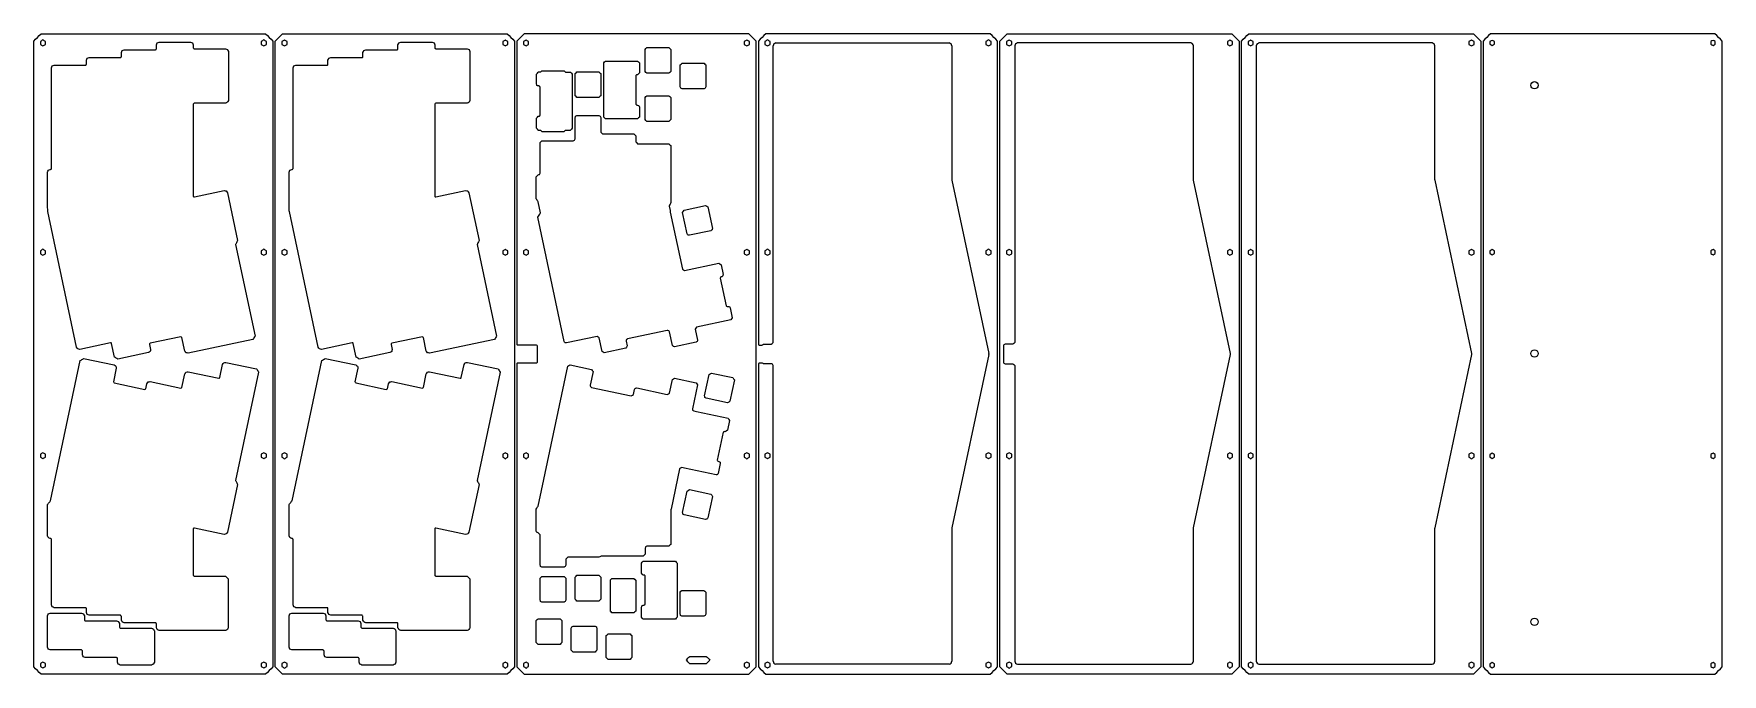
# Model space of a CAD drawing. Header units: millimetres. Extents: x 1 to 920, y 18 to 366.
import ezdxf

# ---------------------------------------------------------------- set-up
doc = ezdxf.new("R2010")
doc.units = ezdxf.units.MM
doc.layers.get('0').update_dxf_attribs({"linetype": 'CONTINUOUS'})

msp = doc.modelspace()

# ---------------------------------------------------------------- linework, layer by layer
for p, q in [((1.09, 21.6), (1.09, 362.4)), ((5.09, 366.4), (127.34, 366.4)), ((67.88, 358.22), (67.88, 360.4)), ((69.38, 361.9), (86.44, 361.9)), ((87.94, 360.4), (87.94, 358.73)), ((131.34, 362.4), (131.34, 21.6)), ((132.6, 21.6), (132.6, 362.4)), ((136.6, 366.4), (258.85, 366.4)), ((199.39, 358.22), (199.39, 360.4)), ((200.89, 361.9), (217.95, 361.9)), ((219.45, 360.4), (219.45, 358.73)), ((262.85, 362.4), (262.85, 21.6)), ((264.12, 362.4), (264.12, 197.35)), ((390.37, 366.4), (268.12, 366.4)), ((334.94, 358.87), (346.94, 358.87)), ((394.37, 21.6), (394.37, 362.4)), ((395.63, 362.4), (395.63, 197.35)), ((521.88, 366.4), (399.63, 366.4)), ((403.66, 198.28), (403.66, 359.87)), ((405.16, 361.37), (499.5, 361.37)), ((501, 359.87), (501, 286.84)), ((525.88, 21.6), (525.88, 362.4)), ((527.15, 21.6), (527.15, 362.4)), ((527.15, 21.6), (527.15, 362.4)), ((531.15, 366.4), (653.4, 366.4)), ((531.15, 366.4), (653.4, 366.4)), ((535.18, 359.87), (535.18, 198.28)), ((535.18, 359.87), (535.18, 198.28)), ((631.02, 361.37), (536.68, 361.37)), ((631.02, 361.37), (536.68, 361.37)), ((632.52, 286.83), (632.52, 359.87)), ((632.52, 286.83), (632.52, 359.87)), ((657.4, 362.4), (657.4, 21.6)), ((657.4, 362.4), (657.4, 21.6)), ((658.66, 21.6), (658.66, 362.4)), ((662.66, 366.4), (784.91, 366.4)), ((662.66, 366.4), (784.91, 366.4)), ((666.69, 359.87), (666.69, 198.28)), ((666.69, 359.87), (666.69, 198.28)), ((762.53, 361.37), (668.19, 361.37)), ((762.53, 361.37), (668.19, 361.37)), ((764.03, 286.83), (764.03, 359.87)), ((764.03, 286.83), (764.03, 359.87)), ((788.91, 362.4), (788.91, 21.6)), ((788.91, 362.4), (788.91, 21.6)), ((790.18, 362.4), (790.18, 21.6)), ((916.43, 366.4), (794.18, 366.4)), ((920.43, 21.6), (920.43, 362.4)), ((29.78, 349.79), (29.78, 351.96)), ((31.28, 353.46), (48.33, 353.46)), ((48.83, 353.96), (48.83, 356.22)), ((50.33, 357.72), (67.38, 357.72)), ((88.44, 358.23), (105.54, 358.23)), ((107.04, 356.73), (107.04, 330.13)), ((161.29, 349.79), (161.29, 351.96)), ((162.79, 353.46), (179.84, 353.46)), ((180.34, 353.96), (180.34, 356.22)), ((181.84, 357.72), (198.89, 357.72)), ((219.95, 358.23), (237.05, 358.23)), ((238.55, 356.73), (238.55, 330.13)), ((311.39, 321.04), (311.39, 350.54)), ((312.39, 351.54), (329.89, 351.54)), ((330.89, 350.54), (330.89, 345.04)), ((333.94, 345.87), (333.94, 357.87)), ((347.94, 357.87), (347.94, 345.87)), ((353.04, 337.43), (353.04, 349.43)), ((354.04, 350.43), (366.04, 350.43)), ((367.04, 349.43), (367.04, 337.43)), ((10.73, 293.06), (10.73, 347.79)), ((12.23, 349.29), (29.28, 349.29)), ((142.24, 293.06), (142.24, 347.79)), ((143.74, 349.29), (160.79, 349.29)), ((274.79, 338.98), (274.79, 344.48)), ((277.01, 345.48), (275.79, 345.48)), ((277.79, 346.26), (277.01, 345.48)), ((277.79, 346.26), (289.79, 346.26)), ((289.79, 346.26), (290.56, 345.48)), ((290.56, 345.48), (293.29, 345.48)), ((294.29, 344.48), (294.29, 314.98)), ((295.84, 332.67), (295.84, 344.67)), ((296.84, 345.67), (308.84, 345.67)), ((309.84, 344.67), (309.84, 332.67)), ((328.89, 343.54), (328.89, 328.04)), ((329.89, 344.04), (329.39, 344.04)), ((346.94, 344.87), (334.94, 344.87)), ((276.29, 337.98), (275.79, 337.98)), ((276.79, 321.98), (276.79, 337.48)), ((308.84, 331.67), (296.84, 331.67)), ((333.94, 319.67), (333.94, 331.67)), ((334.94, 332.67), (346.94, 332.67)), ((347.94, 331.67), (347.94, 319.67)), ((366.04, 336.43), (354.04, 336.43)), ((87.94, 328.13), (87.94, 278.03)), ((105.54, 328.63), (88.44, 328.63)), ((219.45, 328.13), (219.45, 278.03)), ((237.05, 328.63), (219.95, 328.63)), ((296.84, 321.85), (308.84, 321.85)), ((329.39, 327.54), (329.89, 327.54)), ((330.89, 326.54), (330.89, 321.04)), ((274.79, 314.98), (274.79, 320.48)), ((275.79, 321.48), (276.29, 321.48)), ((275.79, 313.98), (277.01, 313.98)), ((277.79, 313.21), (277.01, 313.98)), ((277.79, 313.21), (289.79, 313.21)), ((289.79, 313.21), (290.56, 313.98)), ((290.56, 313.98), (293.29, 313.98)), ((295.84, 309.16), (295.84, 320.85)), ((309.84, 320.85), (309.84, 312.84)), ((329.89, 320.04), (312.39, 320.04)), ((346.94, 318.67), (334.94, 318.67)), ((276.79, 290.53), (276.79, 307.16)), ((277.79, 308.16), (294.84, 308.16)), ((310.84, 311.84), (327.89, 311.84)), ((328.89, 310.84), (328.89, 307.48)), ((329.89, 306.48), (346.94, 306.48)), ((347.94, 305.48), (347.94, 274.43)), ((8.59, 272.53), (8.59, 291.06)), ((10.09, 292.56), (10.23, 292.56)), ((140.1, 272.53), (140.1, 291.06)), ((141.6, 292.56), (141.74, 292.56)), ((274.65, 276.53), (274.65, 288.53)), ((275.65, 289.53), (275.79, 289.53)), ((501.02, 286.63), (521.09, 192.21)), ((652.61, 192.21), (632.54, 286.63)), ((652.61, 192.21), (632.54, 286.63)), ((784.12, 192.21), (764.05, 286.63)), ((784.12, 192.21), (764.05, 286.63)), ((88.54, 277.54), (104.73, 280.98)), ((106.5, 279.83), (112.03, 253.83)), ((220.06, 277.54), (236.24, 280.98)), ((238.02, 279.82), (243.55, 253.83)), ((8.69, 269.88), (8.59, 272.47)), ((24.44, 195.69), (8.72, 269.63)), ((140.21, 269.88), (140.1, 272.47)), ((155.96, 195.69), (140.24, 269.63)), ((277.07, 268.82), (275.78, 274.93)), ((276.3, 267.63), (276.3, 267.63)), ((347.12, 272.59), (347.64, 270.11)), ((347.66, 269.33), (354.27, 238.21)), ((356.89, 257.42), (354.39, 269.15)), ((355.16, 270.34), (366.9, 272.83)), ((368.09, 272.06), (370.58, 260.33)), ((289.91, 198.8), (275.53, 266.44)), ((369.81, 259.14), (358.07, 256.65)), ((110.97, 251.62), (121.57, 201.73)), ((242.49, 251.62), (253.09, 201.73)), ((355.46, 237.44), (374.1, 241.4)), ((375.28, 240.63), (376.43, 235.25)), ((374.78, 233.37), (378.01, 218.2)), ((375.66, 234.06), (375.17, 233.96)), ((378.6, 217.82), (379.09, 217.92)), ((380.27, 217.15), (381.42, 211.77)), ((346.03, 204.84), (324.41, 200.24)), ((348.78, 196.7), (347.22, 204.07)), ((361.24, 205.44), (362.47, 199.62)), ((380.65, 210.59), (362.01, 206.63)), ((42.9, 198.08), (26.22, 194.54)), ((45.06, 190.34), (43.5, 197.7)), ((64.11, 197.22), (64.68, 194.51)), ((81.15, 201.35), (64.49, 197.81)), ((83.31, 193.6), (81.75, 200.97)), ((120.42, 199.96), (85.09, 192.45)), ((174.42, 198.08), (157.73, 194.54)), ((176.58, 190.34), (175.01, 197.7)), ((195.62, 197.22), (196.2, 194.51)), ((212.67, 201.35), (196.01, 197.81)), ((214.83, 193.6), (213.26, 200.96)), ((251.93, 199.96), (216.61, 192.45)), ((274.88, 196.85), (264.62, 196.85)), ((275.38, 187.65), (275.38, 196.35)), ((307.77, 201.58), (291.1, 198.03)), ((310.52, 193.44), (308.96, 200.81)), ((323.44, 195.17), (311.71, 192.67)), ((323.64, 199.06), (324.21, 196.36)), ((361.7, 198.43), (349.97, 195.93)), ((396.13, 196.85), (397.67, 196.85)), ((398.49, 197.28), (402.66, 197.28)), ((529.01, 196.27), (529.01, 196.2)), ((529.01, 196.27), (529.01, 196.2)), ((529.01, 196.2), (529.01, 187.8)), ((529.01, 196.2), (529.01, 187.8)), ((534.18, 197.28), (530.01, 197.28)), ((534.18, 197.28), (530.01, 197.28)), ((666.69, 198.28), (666.69, 185.72)), ((10.17, 111.95), (26.42, 188.4)), ((28.2, 189.55), (44.89, 186.01)), ((46.04, 184.23), (44.48, 176.87)), ((63.53, 192.73), (46.84, 189.19)), ((102.36, 179.16), (103.88, 186.31)), ((105.66, 187.46), (122.35, 183.92)), ((141.69, 111.95), (157.94, 188.4)), ((159.71, 189.55), (176.4, 186.01)), ((177.56, 184.23), (175.99, 176.87)), ((195.04, 192.73), (178.35, 189.19)), ((233.88, 179.16), (235.4, 186.31)), ((237.17, 187.46), (253.86, 183.92)), ((264.12, 186.65), (264.12, 21.6)), ((264.62, 187.15), (274.88, 187.15)), ((277.51, 117.66), (291.89, 185.3)), ((293.08, 186.07), (304.81, 183.57)), ((395.63, 186.65), (395.63, 21.6)), ((396.13, 187.15), (397.67, 187.15)), ((402.66, 186.73), (398.49, 186.73)), ((403.66, 24.63), (403.66, 185.73)), ((521.09, 191.79), (501.02, 97.37)), ((529.01, 187.8), (529.01, 187.72)), ((529.01, 187.8), (529.01, 187.72)), ((530.01, 186.72), (534.18, 186.72)), ((530.01, 186.72), (534.18, 186.72)), ((535.18, 185.72), (535.18, 24.63)), ((535.18, 185.72), (535.18, 24.63)), ((632.54, 97.37), (652.61, 191.79)), ((632.54, 97.37), (652.61, 191.79)), ((666.69, 185.72), (666.69, 24.63)), ((666.69, 185.72), (666.69, 24.63)), ((764.05, 97.37), (784.12, 191.79)), ((764.05, 97.37), (784.12, 191.79)), ((44.86, 176.27), (61.53, 172.73)), ((62.13, 173.12), (62.7, 175.82)), ((64.48, 176.97), (81.15, 173.43)), ((81.75, 173.82), (83.31, 181.17)), ((85.09, 182.32), (101.77, 178.78)), ((123.5, 182.14), (110.96, 123.15)), ((176.38, 176.27), (193.05, 172.73)), ((193.64, 173.12), (194.22, 175.82)), ((195.99, 176.97), (212.67, 173.43)), ((213.26, 173.81), (214.83, 181.17)), ((216.6, 182.32), (233.28, 178.78)), ((255.02, 182.14), (242.48, 123.15)), ((305.58, 182.38), (304.02, 175.02)), ((347.22, 170.71), (348.78, 178.07)), ((349.97, 178.84), (361.7, 176.34)), ((362.47, 175.15), (359.7, 162.16)), ((366.36, 169.14), (368.85, 180.88)), ((370.04, 181.65), (381.78, 179.15)), ((382.55, 177.97), (380.05, 166.23)), ((304.79, 173.83), (326.41, 169.24)), ((327.6, 170.01), (328.17, 172.72)), ((329.36, 173.49), (346.03, 169.94)), ((378.87, 165.46), (367.13, 167.95)), ((360.47, 160.97), (362, 160.65)), ((362, 160.65), (379.12, 157.01)), ((376.47, 149.39), (373.25, 134.23)), ((377.56, 149.67), (377.07, 149.78)), ((379.89, 155.82), (378.74, 150.44)), ((352.72, 129.4), (348.06, 107.54)), ((355.45, 129.84), (353.9, 130.17)), ((372.57, 126.2), (355.45, 129.84)), ((373.64, 133.64), (374.13, 133.54)), ((374.9, 132.35), (373.75, 126.97)), ((112.03, 120.94), (106.51, 94.95)), ((110.88, 122.72), (110.87, 122.72)), ((243.55, 120.94), (238.02, 94.94)), ((242.39, 122.72), (242.39, 122.72)), ((10.1, 111.6), (10.09, 111.6)), ((141.61, 111.6), (141.6, 111.6)), ((275.7, 109.14), (277.51, 117.66)), ((354.39, 105.62), (356.89, 117.35)), ((358.07, 118.12), (369.81, 115.63)), ((370.58, 114.44), (368.09, 102.71)), ((8.59, 93.04), (8.59, 110.1)), ((140.1, 93.04), (140.1, 110.1)), ((274.65, 95.57), (274.65, 107.57)), ((347.94, 107), (347.94, 88.34)), ((366.9, 101.94), (355.16, 104.43)), ((87.94, 96.74), (87.94, 71.55)), ((104.73, 93.79), (88.54, 97.23)), ((219.45, 96.74), (219.45, 71.55)), ((236.24, 93.79), (220.06, 97.23)), ((275.79, 94.57), (275.65, 94.57)), ((276.79, 76.93), (276.79, 93.57)), ((501, 97.17), (501, 24.63)), ((632.52, 24.63), (632.52, 97.16)), ((632.52, 24.63), (632.52, 97.16)), ((764.03, 24.63), (764.03, 97.16)), ((764.03, 24.63), (764.03, 97.16)), ((10.23, 91.54), (10.09, 91.54)), ((10.73, 55.35), (10.73, 91.04)), ((141.74, 91.54), (141.6, 91.54)), ((142.24, 55.35), (142.24, 91.04)), ((333.94, 86.34), (333.94, 82.99)), ((346.94, 87.34), (334.94, 87.34)), ((289.79, 75.93), (277.79, 75.93)), ((290.79, 80.29), (290.79, 76.93)), ((308.84, 81.29), (291.79, 81.29)), ((332.94, 81.99), (310.36, 81.99)), ((331.94, 72.64), (331.94, 78.14)), ((332.94, 79.14), (350.44, 79.14)), ((351.44, 78.14), (351.44, 48.64)), ((88.44, 71.05), (105.49, 71.05)), ((106.99, 69.55), (106.99, 42.95)), ((219.95, 71.05), (237, 71.05)), ((238.5, 69.55), (238.5, 42.95)), ((276.79, 57.88), (276.79, 69.88)), ((277.79, 70.88), (289.79, 70.88)), ((290.79, 69.88), (290.79, 57.88)), ((295.84, 58.48), (295.84, 70.48)), ((296.84, 71.48), (308.84, 71.48)), ((309.84, 70.48), (309.84, 58.48)), ((314.89, 68.79), (315.89, 69.79)), ((314.89, 68.79), (314.89, 52.03)), ((315.89, 69.79), (327.89, 69.79)), ((315.89, 69.79), (327.89, 69.79)), ((327.89, 69.79), (328.89, 68.79)), ((328.89, 68.79), (328.89, 52.03)), ((333.44, 71.64), (332.94, 71.64)), ((333.94, 55.64), (333.94, 71.14)), ((289.79, 56.88), (277.79, 56.88)), ((308.84, 57.48), (296.84, 57.48)), ((352.99, 50.25), (352.99, 62.25)), ((353.99, 63.25), (365.99, 63.25)), ((366.99, 62.25), (366.99, 50.25)), ((8.59, 32.33), (8.59, 49.39)), ((10.09, 50.89), (27.15, 50.89)), ((29.28, 53.85), (12.23, 53.85)), ((28.65, 49.39), (28.65, 47.23)), ((29.15, 46.73), (46.2, 46.73)), ((29.78, 51.19), (29.78, 53.35)), ((48.33, 49.69), (31.28, 49.69)), ((48.83, 47.12), (48.83, 49.19)), ((140.1, 32.33), (140.1, 49.39)), ((141.6, 50.89), (158.66, 50.89)), ((160.79, 53.85), (143.74, 53.85)), ((160.16, 49.39), (160.16, 47.23)), ((160.66, 46.73), (177.71, 46.73)), ((161.29, 51.19), (161.29, 53.35)), ((179.84, 49.69), (162.79, 49.69)), ((180.34, 47.12), (180.34, 49.19)), ((274.65, 34.86), (274.65, 46.86)), ((275.65, 47.86), (287.65, 47.86)), ((288.65, 46.86), (288.65, 34.86)), ((327.89, 51.03), (315.89, 51.03)), ((331.94, 48.64), (331.94, 54.14)), ((332.94, 55.14), (333.44, 55.14)), ((350.44, 47.64), (332.94, 47.64)), ((365.99, 49.25), (353.99, 49.25)), ((47.7, 45.23), (47.7, 43.16)), ((48.2, 42.66), (65.25, 42.66)), ((67.38, 45.62), (50.33, 45.62)), ((66.75, 41.16), (66.75, 24.1)), ((67.88, 42.95), (67.88, 45.12)), ((105.49, 41.45), (69.38, 41.45)), ((179.21, 45.23), (179.21, 43.16)), ((179.71, 42.66), (196.76, 42.66)), ((198.89, 45.62), (181.84, 45.62)), ((198.26, 41.16), (198.26, 24.1)), ((199.39, 42.95), (199.39, 45.12)), ((237, 41.45), (200.89, 41.45)), ((293.7, 30.7), (293.7, 42.7)), ((294.7, 43.7), (306.7, 43.7)), ((307.7, 42.7), (307.7, 30.7)), ((312.75, 26.63), (312.75, 38.63)), ((313.75, 39.63), (325.75, 39.63)), ((326.75, 38.63), (326.75, 26.63)), ((27.14, 30.83), (10.09, 30.83)), ((27.64, 28.17), (27.64, 30.33)), ((158.65, 30.83), (141.6, 30.83)), ((159.15, 28.17), (159.15, 30.33)), ((287.65, 33.86), (275.65, 33.86)), ((306.7, 29.7), (294.7, 29.7)), ((46.19, 26.67), (29.14, 26.67)), ((46.69, 24.1), (46.69, 26.17)), ((65.25, 22.6), (48.19, 22.6)), ((177.7, 26.67), (160.65, 26.67)), ((178.2, 24.1), (178.2, 26.17)), ((196.76, 22.6), (179.7, 22.6)), ((325.75, 25.63), (313.75, 25.63)), ((358.27, 27.35), (367.27, 27.35)), ((367.27, 23.35), (358.27, 23.35)), ((499.5, 23.13), (405.16, 23.13)), ((536.68, 23.13), (631.02, 23.13)), ((536.68, 23.13), (631.02, 23.13)), ((668.19, 23.13), (762.53, 23.13)), ((668.19, 23.13), (762.53, 23.13)), ((127.34, 17.6), (5.09, 17.6)), ((258.85, 17.6), (136.6, 17.6)), ((268.12, 17.6), (390.37, 17.6)), ((399.63, 17.6), (521.88, 17.6)), ((653.4, 17.6), (531.15, 17.6)), ((653.4, 17.6), (531.15, 17.6)), ((784.91, 17.6), (662.66, 17.6)), ((784.91, 17.6), (662.66, 17.6)), ((794.18, 17.6), (916.43, 17.6))]:
    msp.add_line(p, q)
for centre in [(818.23, 338.35), (818.23, 192.25), (818.23, 46.15)]:
    msp.add_circle(centre, 2)
for points in [[(1.09, 362.4), (2.42, 363.73), (3.75, 365.07), (5.09, 366.4)], [(6.09, 363.03), (5.62, 362.75), (5.15, 362.48), (4.68, 362.21)], [(4.68, 362.21), (4.68, 361.67), (4.68, 361.13), (4.68, 360.59)], [(4.68, 360.59), (5.15, 360.32), (5.62, 360.05), (6.09, 359.78)], [(7.49, 362.21), (7.03, 362.48), (6.56, 362.75), (6.09, 363.03)], [(6.09, 359.78), (6.56, 360.05), (7.03, 360.32), (7.49, 360.59)], [(7.49, 360.59), (7.49, 361.13), (7.49, 361.67), (7.49, 362.21)], [(67.88, 360.4), (68.02, 360.75), (68.17, 361.11), (68.32, 361.46)], [(68.32, 361.46), (68.67, 361.61), (69.02, 361.75), (69.38, 361.9)], [(86.44, 361.9), (86.79, 361.75), (87.14, 361.61), (87.5, 361.46)], [(87.5, 361.46), (87.64, 361.11), (87.79, 360.75), (87.94, 360.4)], [(87.94, 358.73), (87.99, 358.61), (88.03, 358.49), (88.08, 358.37)], [(126.34, 363.03), (125.87, 362.75), (125.4, 362.48), (124.93, 362.21)], [(124.93, 362.21), (124.93, 361.67), (124.93, 361.13), (124.93, 360.59)], [(124.93, 360.59), (125.4, 360.32), (125.87, 360.05), (126.34, 359.78)], [(127.74, 362.21), (127.28, 362.48), (126.81, 362.75), (126.34, 363.03)], [(126.34, 359.78), (126.81, 360.05), (127.28, 360.32), (127.74, 360.59)], [(127.34, 366.4), (128.67, 365.07), (130, 363.73), (131.34, 362.4)], [(127.74, 360.59), (127.74, 361.13), (127.74, 361.67), (127.74, 362.21)], [(132.6, 362.4), (133.94, 363.73), (135.27, 365.07), (136.6, 366.4)], [(137.6, 363.02), (137.13, 362.75), (136.66, 362.48), (136.2, 362.21)], [(136.2, 362.21), (136.2, 361.67), (136.2, 361.13), (136.2, 360.59)], [(136.2, 360.59), (136.66, 360.32), (137.13, 360.05), (137.6, 359.77)], [(139.01, 362.21), (138.54, 362.48), (138.07, 362.75), (137.6, 363.02)], [(137.6, 359.77), (138.07, 360.05), (138.54, 360.32), (139.01, 360.59)], [(139.01, 360.59), (139.01, 361.13), (139.01, 361.67), (139.01, 362.21)], [(199.39, 360.4), (199.54, 360.75), (199.69, 361.11), (199.83, 361.46)], [(199.83, 361.46), (200.19, 361.61), (200.54, 361.75), (200.89, 361.9)], [(217.95, 361.9), (218.31, 361.75), (218.66, 361.61), (219.01, 361.46)], [(219.01, 361.46), (219.16, 361.11), (219.31, 360.75), (219.45, 360.4)], [(219.45, 358.73), (219.5, 358.61), (219.55, 358.49), (219.6, 358.37)], [(257.85, 363.02), (257.38, 362.75), (256.91, 362.48), (256.45, 362.21)], [(256.45, 362.21), (256.45, 361.67), (256.45, 361.13), (256.45, 360.59)], [(256.45, 360.59), (256.91, 360.32), (257.38, 360.05), (257.85, 359.77)], [(259.26, 362.21), (258.79, 362.48), (258.32, 362.75), (257.85, 363.02)], [(257.85, 359.77), (258.32, 360.05), (258.79, 360.32), (259.26, 360.59)], [(258.85, 366.4), (260.19, 365.07), (261.52, 363.73), (262.85, 362.4)], [(259.26, 360.59), (259.26, 361.13), (259.26, 361.67), (259.26, 362.21)], [(268.12, 366.4), (266.78, 365.07), (265.45, 363.73), (264.12, 362.4)], [(269.12, 363.02), (268.65, 362.75), (268.18, 362.48), (267.71, 362.21)], [(267.71, 362.21), (267.71, 361.67), (267.71, 361.13), (267.71, 360.59)], [(267.71, 360.59), (268.18, 360.32), (268.65, 360.05), (269.12, 359.77)], [(270.52, 362.21), (270.06, 362.48), (269.59, 362.75), (269.12, 363.02)], [(269.12, 359.77), (269.59, 360.05), (270.06, 360.32), (270.52, 360.59)], [(270.52, 360.59), (270.52, 361.13), (270.52, 361.67), (270.52, 362.21)], [(333.94, 357.87), (334.27, 358.2), (334.6, 358.54), (334.94, 358.87)], [(346.94, 358.87), (347.27, 358.54), (347.6, 358.2), (347.94, 357.87)], [(389.37, 363.02), (388.9, 362.75), (388.43, 362.48), (387.96, 362.21)], [(387.96, 362.21), (387.96, 361.67), (387.96, 361.13), (387.96, 360.59)], [(387.96, 360.59), (388.43, 360.32), (388.9, 360.05), (389.37, 359.77)], [(390.77, 362.21), (390.31, 362.48), (389.84, 362.75), (389.37, 363.02)], [(389.37, 359.77), (389.84, 360.05), (390.31, 360.32), (390.77, 360.59)], [(394.37, 362.4), (393.03, 363.73), (391.7, 365.07), (390.37, 366.4)], [(390.77, 360.59), (390.77, 361.13), (390.77, 361.67), (390.77, 362.21)], [(399.63, 366.4), (398.3, 365.07), (396.97, 363.73), (395.63, 362.4)], [(400.63, 363.03), (400.16, 362.76), (399.69, 362.49), (399.22, 362.22)], [(399.22, 362.22), (399.22, 361.67), (399.22, 361.13), (399.22, 360.59)], [(399.22, 360.59), (399.69, 360.32), (400.16, 360.05), (400.63, 359.78)], [(402.04, 362.22), (401.57, 362.49), (401.1, 362.76), (400.63, 363.03)], [(400.63, 359.78), (401.1, 360.05), (401.57, 360.32), (402.04, 360.59)], [(402.04, 360.59), (402.04, 361.13), (402.04, 361.67), (402.04, 362.22)], [(404.1, 360.93), (403.95, 360.58), (403.81, 360.22), (403.66, 359.87)], [(405.16, 361.37), (404.81, 361.22), (404.45, 361.08), (404.1, 360.93)], [(500.56, 360.93), (500.21, 361.08), (499.85, 361.22), (499.5, 361.37)], [(501, 359.87), (500.85, 360.22), (500.71, 360.58), (500.56, 360.93)], [(520.88, 363.03), (520.41, 362.76), (519.94, 362.49), (519.47, 362.22)], [(519.47, 362.22), (519.47, 361.67), (519.47, 361.13), (519.47, 360.59)], [(519.47, 360.59), (519.94, 360.32), (520.41, 360.05), (520.88, 359.78)], [(522.29, 362.22), (521.82, 362.49), (521.35, 362.76), (520.88, 363.03)], [(520.88, 359.78), (521.35, 360.05), (521.82, 360.32), (522.29, 360.59)], [(525.88, 362.4), (524.55, 363.73), (523.22, 365.07), (521.88, 366.4)], [(522.29, 360.59), (522.29, 361.13), (522.29, 361.67), (522.29, 362.22)], [(527.15, 362.4), (528.48, 363.73), (529.81, 365.07), (531.15, 366.4)], [(532.15, 363.02), (531.68, 362.75), (531.21, 362.48), (530.74, 362.21)], [(532.15, 363.02), (531.68, 362.75), (531.21, 362.48), (530.74, 362.21)], [(530.74, 362.21), (530.74, 361.67), (530.74, 361.13), (530.74, 360.59)], [(530.74, 362.21), (530.74, 361.67), (530.74, 361.13), (530.74, 360.59)], [(530.74, 360.59), (531.21, 360.32), (531.68, 360.05), (532.15, 359.77)], [(530.74, 360.59), (531.21, 360.32), (531.68, 360.05), (532.15, 359.77)], [(533.55, 362.21), (533.09, 362.48), (532.62, 362.75), (532.15, 363.02)], [(533.55, 362.21), (533.09, 362.48), (532.62, 362.75), (532.15, 363.02)], [(532.15, 359.77), (532.62, 360.05), (533.09, 360.32), (533.55, 360.59)], [(532.15, 359.77), (532.62, 360.05), (533.09, 360.32), (533.55, 360.59)], [(533.55, 360.59), (533.55, 361.13), (533.55, 361.67), (533.55, 362.21)], [(533.55, 360.59), (533.55, 361.13), (533.55, 361.67), (533.55, 362.21)], [(535.62, 360.93), (535.47, 360.58), (535.32, 360.22), (535.18, 359.87)], [(535.62, 360.93), (535.47, 360.58), (535.32, 360.22), (535.18, 359.87)], [(536.68, 361.37), (536.32, 361.22), (535.97, 361.08), (535.62, 360.93)], [(536.68, 361.37), (536.32, 361.22), (535.97, 361.08), (535.62, 360.93)], [(632.08, 360.93), (631.72, 361.08), (631.37, 361.22), (631.02, 361.37)], [(632.08, 360.93), (631.72, 361.08), (631.37, 361.22), (631.02, 361.37)], [(632.52, 359.87), (632.37, 360.22), (632.22, 360.58), (632.08, 360.93)], [(632.52, 359.87), (632.37, 360.22), (632.22, 360.58), (632.08, 360.93)], [(652.4, 363.02), (651.93, 362.75), (651.46, 362.48), (650.99, 362.21)], [(652.4, 363.02), (651.93, 362.75), (651.46, 362.48), (650.99, 362.21)], [(650.99, 362.21), (650.99, 361.67), (650.99, 361.13), (650.99, 360.59)], [(650.99, 362.21), (650.99, 361.67), (650.99, 361.13), (650.99, 360.59)], [(650.99, 360.59), (651.46, 360.32), (651.93, 360.05), (652.4, 359.77)], [(650.99, 360.59), (651.46, 360.32), (651.93, 360.05), (652.4, 359.77)], [(653.8, 362.21), (653.34, 362.48), (652.87, 362.75), (652.4, 363.02)], [(653.8, 362.21), (653.34, 362.48), (652.87, 362.75), (652.4, 363.02)], [(652.4, 359.77), (652.87, 360.05), (653.34, 360.32), (653.8, 360.59)], [(652.4, 359.77), (652.87, 360.05), (653.34, 360.32), (653.8, 360.59)], [(653.4, 366.4), (654.73, 365.07), (656.06, 363.73), (657.4, 362.4)], [(653.4, 366.4), (654.73, 365.07), (656.06, 363.73), (657.4, 362.4)], [(653.8, 360.59), (653.8, 361.13), (653.8, 361.67), (653.8, 362.21)], [(653.8, 360.59), (653.8, 361.13), (653.8, 361.67), (653.8, 362.21)], [(658.66, 362.4), (660, 363.73), (661.33, 365.07), (662.66, 366.4)], [(663.66, 363.02), (663.19, 362.75), (662.72, 362.48), (662.26, 362.21)], [(663.66, 363.02), (663.19, 362.75), (662.72, 362.48), (662.26, 362.21)], [(662.26, 362.21), (662.26, 361.67), (662.26, 361.13), (662.26, 360.59)], [(662.26, 362.21), (662.26, 361.67), (662.26, 361.13), (662.26, 360.59)], [(662.26, 360.59), (662.72, 360.32), (663.19, 360.05), (663.66, 359.77)], [(662.26, 360.59), (662.72, 360.32), (663.19, 360.05), (663.66, 359.77)], [(665.07, 362.21), (664.6, 362.48), (664.13, 362.75), (663.66, 363.02)], [(665.07, 362.21), (664.6, 362.48), (664.13, 362.75), (663.66, 363.02)], [(663.66, 359.77), (664.13, 360.05), (664.6, 360.32), (665.07, 360.59)], [(663.66, 359.77), (664.13, 360.05), (664.6, 360.32), (665.07, 360.59)], [(665.07, 360.59), (665.07, 361.13), (665.07, 361.67), (665.07, 362.21)], [(665.07, 360.59), (665.07, 361.13), (665.07, 361.67), (665.07, 362.21)], [(667.13, 360.93), (666.99, 360.58), (666.84, 360.22), (666.69, 359.87)], [(667.13, 360.93), (666.99, 360.58), (666.84, 360.22), (666.69, 359.87)], [(668.19, 361.37), (667.84, 361.22), (667.49, 361.08), (667.13, 360.93)], [(668.19, 361.37), (667.84, 361.22), (667.49, 361.08), (667.13, 360.93)], [(763.59, 360.93), (763.24, 361.08), (762.89, 361.22), (762.53, 361.37)], [(763.59, 360.93), (763.24, 361.08), (762.89, 361.22), (762.53, 361.37)], [(764.03, 359.87), (763.89, 360.22), (763.74, 360.58), (763.59, 360.93)], [(764.03, 359.87), (763.89, 360.22), (763.74, 360.58), (763.59, 360.93)], [(783.91, 363.02), (783.44, 362.75), (782.97, 362.48), (782.51, 362.21)], [(783.91, 363.02), (783.44, 362.75), (782.97, 362.48), (782.51, 362.21)], [(782.51, 362.21), (782.51, 361.67), (782.51, 361.13), (782.51, 360.59)], [(782.51, 362.21), (782.51, 361.67), (782.51, 361.13), (782.51, 360.59)], [(782.51, 360.59), (782.97, 360.32), (783.44, 360.05), (783.91, 359.77)], [(782.51, 360.59), (782.97, 360.32), (783.44, 360.05), (783.91, 359.77)], [(785.32, 362.21), (784.85, 362.48), (784.38, 362.75), (783.91, 363.02)], [(785.32, 362.21), (784.85, 362.48), (784.38, 362.75), (783.91, 363.02)], [(783.91, 359.77), (784.38, 360.05), (784.85, 360.32), (785.32, 360.59)], [(783.91, 359.77), (784.38, 360.05), (784.85, 360.32), (785.32, 360.59)], [(784.91, 366.4), (786.25, 365.07), (787.58, 363.73), (788.91, 362.4)], [(784.91, 366.4), (786.25, 365.07), (787.58, 363.73), (788.91, 362.4)], [(785.32, 360.59), (785.32, 361.13), (785.32, 361.67), (785.32, 362.21)], [(785.32, 360.59), (785.32, 361.13), (785.32, 361.67), (785.32, 362.21)], [(794.18, 366.4), (792.84, 365.07), (791.51, 363.73), (790.18, 362.4)], [(795.18, 362.82), (794.77, 362.59), (794.35, 362.35), (793.94, 362.11)], [(793.94, 362.11), (793.94, 361.64), (793.94, 361.16), (793.94, 360.69)], [(793.94, 360.69), (794.35, 360.45), (794.77, 360.21), (795.18, 359.97)], [(796.41, 362.11), (796, 362.35), (795.59, 362.59), (795.18, 362.82)], [(795.18, 359.97), (795.59, 360.21), (796, 360.45), (796.41, 360.69)], [(796.41, 360.69), (796.41, 361.16), (796.41, 361.64), (796.41, 362.11)], [(915.43, 362.82), (915.02, 362.59), (914.6, 362.35), (914.19, 362.11)], [(914.19, 362.11), (914.19, 361.64), (914.19, 361.16), (914.19, 360.69)], [(914.19, 360.69), (914.6, 360.45), (915.02, 360.21), (915.43, 359.97)], [(916.66, 362.11), (916.25, 362.35), (915.84, 362.59), (915.43, 362.82)], [(915.43, 359.97), (915.84, 360.21), (916.25, 360.45), (916.66, 360.69)], [(920.43, 362.4), (919.09, 363.73), (917.76, 365.07), (916.43, 366.4)], [(916.66, 360.69), (916.66, 361.16), (916.66, 361.64), (916.66, 362.11)], [(29.28, 349.29), (29.4, 349.34), (29.51, 349.39), (29.63, 349.44)], [(29.63, 349.44), (29.68, 349.55), (29.73, 349.67), (29.78, 349.79)], [(29.78, 351.96), (29.92, 352.31), (30.07, 352.67), (30.22, 353.02)], [(30.22, 353.02), (30.57, 353.17), (30.92, 353.31), (31.28, 353.46)], [(48.33, 353.46), (48.45, 353.51), (48.56, 353.56), (48.68, 353.61)], [(48.68, 353.61), (48.73, 353.72), (48.78, 353.84), (48.83, 353.96)], [(48.83, 356.22), (48.97, 356.57), (49.12, 356.93), (49.27, 357.28)], [(49.27, 357.28), (49.62, 357.43), (49.97, 357.57), (50.33, 357.72)], [(67.38, 357.72), (67.5, 357.77), (67.61, 357.82), (67.73, 357.87)], [(67.73, 357.87), (67.78, 357.98), (67.83, 358.1), (67.88, 358.22)], [(88.08, 358.37), (88.2, 358.32), (88.32, 358.27), (88.44, 358.23)], [(105.54, 358.23), (105.89, 358.08), (106.24, 357.93), (106.6, 357.79)], [(106.6, 357.79), (106.74, 357.43), (106.89, 357.08), (107.04, 356.73)], [(160.79, 349.29), (160.91, 349.34), (161.03, 349.39), (161.15, 349.44)], [(161.15, 349.44), (161.19, 349.55), (161.24, 349.67), (161.29, 349.79)], [(161.29, 351.96), (161.44, 352.31), (161.59, 352.67), (161.73, 353.02)], [(161.73, 353.02), (162.09, 353.17), (162.44, 353.31), (162.79, 353.46)], [(179.84, 353.46), (179.96, 353.51), (180.08, 353.56), (180.2, 353.61)], [(180.2, 353.61), (180.24, 353.72), (180.29, 353.84), (180.34, 353.96)], [(180.34, 356.22), (180.49, 356.57), (180.64, 356.93), (180.78, 357.28)], [(180.78, 357.28), (181.14, 357.43), (181.49, 357.57), (181.84, 357.72)], [(198.89, 357.72), (199.01, 357.77), (199.13, 357.82), (199.25, 357.87)], [(199.25, 357.87), (199.29, 357.98), (199.34, 358.1), (199.39, 358.22)], [(219.6, 358.37), (219.72, 358.32), (219.83, 358.27), (219.95, 358.23)], [(237.05, 358.23), (237.4, 358.08), (237.76, 357.93), (238.11, 357.79)], [(238.11, 357.79), (238.26, 357.43), (238.4, 357.08), (238.55, 356.73)], [(311.39, 350.54), (311.72, 350.87), (312.05, 351.21), (312.39, 351.54)], [(329.89, 351.54), (330.22, 351.21), (330.55, 350.87), (330.89, 350.54)], [(353.04, 349.43), (353.37, 349.76), (353.7, 350.09), (354.04, 350.43)], [(366.04, 350.43), (366.37, 350.09), (366.7, 349.76), (367.04, 349.43)], [(10.73, 347.79), (10.87, 348.14), (11.02, 348.5), (11.17, 348.85)], [(11.17, 348.85), (11.52, 349), (11.87, 349.14), (12.23, 349.29)], [(142.24, 347.79), (142.39, 348.14), (142.54, 348.5), (142.68, 348.85)], [(142.68, 348.85), (143.04, 349), (143.39, 349.14), (143.74, 349.29)], [(274.79, 344.48), (275.12, 344.82), (275.45, 345.15), (275.79, 345.48)], [(293.29, 345.48), (293.62, 345.15), (293.95, 344.82), (294.29, 344.48)], [(295.84, 344.67), (296.17, 345), (296.5, 345.34), (296.84, 345.67)], [(308.84, 345.67), (309.17, 345.34), (309.5, 345), (309.84, 344.67)], [(329.03, 343.89), (328.99, 343.78), (328.94, 343.66), (328.89, 343.54)], [(329.39, 344.04), (329.27, 343.99), (329.15, 343.94), (329.03, 343.89)], [(330.89, 345.04), (330.55, 344.71), (330.22, 344.37), (329.89, 344.04)], [(334.94, 344.87), (334.6, 345.2), (334.27, 345.54), (333.94, 345.87)], [(347.94, 345.87), (347.6, 345.54), (347.27, 345.2), (346.94, 344.87)], [(275.08, 338.28), (274.98, 338.51), (274.89, 338.75), (274.79, 338.98)], [(275.79, 337.98), (275.55, 338.08), (275.32, 338.18), (275.08, 338.28)], [(276.79, 337.48), (276.62, 337.65), (276.45, 337.82), (276.29, 337.98)], [(296.84, 331.67), (296.5, 332), (296.17, 332.34), (295.84, 332.67)], [(309.84, 332.67), (309.5, 332.34), (309.17, 332), (308.84, 331.67)], [(333.94, 331.67), (334.27, 332.01), (334.6, 332.34), (334.94, 332.67)], [(346.94, 332.67), (347.27, 332.34), (347.6, 332.01), (347.94, 331.67)], [(353.33, 336.72), (353.23, 336.95), (353.13, 337.19), (353.04, 337.43)], [(354.04, 336.43), (353.8, 336.52), (353.56, 336.62), (353.33, 336.72)], [(366.74, 336.72), (366.51, 336.62), (366.27, 336.52), (366.04, 336.43)], [(367.04, 337.43), (366.94, 337.19), (366.84, 336.95), (366.74, 336.72)], [(88.44, 328.63), (88.27, 328.46), (88.1, 328.29), (87.94, 328.13)], [(106.6, 329.07), (106.24, 328.92), (105.89, 328.77), (105.54, 328.63)], [(107.04, 330.13), (106.89, 329.77), (106.74, 329.42), (106.6, 329.07)], [(219.95, 328.63), (219.79, 328.46), (219.62, 328.29), (219.45, 328.13)], [(238.11, 329.06), (237.76, 328.92), (237.4, 328.77), (237.05, 328.63)], [(238.55, 330.13), (238.4, 329.77), (238.26, 329.42), (238.11, 329.06)], [(276.64, 321.63), (276.69, 321.75), (276.74, 321.87), (276.79, 321.98)], [(296.13, 321.56), (296.37, 321.65), (296.6, 321.75), (296.84, 321.85)], [(308.84, 321.85), (309.07, 321.75), (309.31, 321.65), (309.54, 321.56)], [(328.89, 328.04), (329.05, 327.87), (329.22, 327.71), (329.39, 327.54)], [(329.89, 327.54), (330.12, 327.44), (330.36, 327.34), (330.59, 327.25)], [(330.59, 327.25), (330.69, 327.01), (330.79, 326.78), (330.89, 326.54)], [(274.79, 320.48), (275.12, 320.82), (275.45, 321.15), (275.79, 321.48)], [(275.79, 313.98), (275.45, 314.32), (275.12, 314.65), (274.79, 314.98)], [(276.29, 321.48), (276.41, 321.53), (276.52, 321.58), (276.64, 321.63)], [(294.29, 314.98), (293.95, 314.65), (293.62, 314.32), (293.29, 313.98)], [(295.84, 320.85), (295.94, 321.09), (296.03, 321.32), (296.13, 321.56)], [(309.54, 321.56), (309.64, 321.32), (309.74, 321.09), (309.84, 320.85)], [(309.84, 312.84), (310.17, 312.51), (310.5, 312.17), (310.84, 311.84)], [(312.39, 320.04), (312.05, 320.37), (311.72, 320.71), (311.39, 321.04)], [(330.89, 321.04), (330.55, 320.71), (330.22, 320.37), (329.89, 320.04)], [(334.94, 318.67), (334.6, 319.01), (334.27, 319.34), (333.94, 319.67)], [(347.94, 319.67), (347.6, 319.34), (347.27, 319.01), (346.94, 318.67)], [(276.79, 307.16), (277.12, 307.49), (277.45, 307.83), (277.79, 308.16)], [(294.84, 308.16), (295.07, 308.26), (295.31, 308.35), (295.54, 308.45)], [(295.54, 308.45), (295.64, 308.69), (295.74, 308.92), (295.84, 309.16)], [(327.89, 311.84), (328.22, 311.51), (328.55, 311.17), (328.89, 310.84)], [(328.89, 307.48), (329.22, 307.15), (329.55, 306.81), (329.89, 306.48)], [(346.94, 306.48), (347.27, 306.15), (347.6, 305.81), (347.94, 305.48)], [(8.59, 291.06), (8.73, 291.41), (8.88, 291.77), (9.03, 292.12)], [(9.03, 292.12), (9.38, 292.27), (9.73, 292.41), (10.09, 292.56)], [(10.23, 292.56), (10.35, 292.61), (10.46, 292.66), (10.58, 292.71)], [(10.58, 292.71), (10.63, 292.82), (10.68, 292.94), (10.73, 293.06)], [(140.1, 291.06), (140.25, 291.41), (140.4, 291.77), (140.54, 292.12)], [(140.54, 292.12), (140.9, 292.27), (141.25, 292.41), (141.6, 292.56)], [(141.74, 292.56), (141.86, 292.61), (141.98, 292.66), (142.1, 292.71)], [(142.1, 292.71), (142.14, 292.82), (142.19, 292.94), (142.24, 293.06)], [(274.65, 288.53), (274.98, 288.86), (275.31, 289.2), (275.65, 289.53)], [(275.79, 289.53), (276.02, 289.63), (276.26, 289.72), (276.49, 289.82)], [(276.49, 289.82), (276.59, 290.06), (276.69, 290.29), (276.79, 290.53)], [(501, 286.84), (501.01, 286.77), (501.01, 286.7), (501.02, 286.63)], [(632.54, 286.63), (632.53, 286.7), (632.52, 286.77), (632.52, 286.83)], [(632.54, 286.63), (632.53, 286.7), (632.52, 286.77), (632.52, 286.83)], [(764.05, 286.63), (764.05, 286.7), (764.04, 286.77), (764.03, 286.83)], [(764.05, 286.63), (764.05, 286.7), (764.04, 286.77), (764.03, 286.83)], [(87.94, 278.03), (88, 277.9), (88.06, 277.77), (88.12, 277.64)], [(88.12, 277.64), (88.26, 277.61), (88.4, 277.57), (88.54, 277.54)], [(104.73, 280.98), (105.1, 280.91), (105.48, 280.84), (105.85, 280.77)], [(105.85, 280.77), (106.07, 280.46), (106.29, 280.14), (106.5, 279.83)], [(219.45, 278.03), (219.51, 277.9), (219.58, 277.77), (219.64, 277.64)], [(219.64, 277.64), (219.78, 277.61), (219.92, 277.57), (220.06, 277.54)], [(236.24, 280.98), (236.62, 280.91), (236.99, 280.84), (237.37, 280.77)], [(237.37, 280.77), (237.59, 280.46), (237.8, 280.14), (238.02, 279.82)], [(275.22, 275.62), (275.03, 275.93), (274.84, 276.23), (274.65, 276.53)], [(8.59, 272.47), (8.59, 272.49), (8.59, 272.51), (8.59, 272.53)], [(8.72, 269.63), (8.71, 269.71), (8.7, 269.8), (8.69, 269.88)], [(140.1, 272.47), (140.1, 272.49), (140.1, 272.51), (140.1, 272.53)], [(140.24, 269.63), (140.23, 269.71), (140.22, 269.8), (140.21, 269.88)], [(275.78, 274.93), (275.59, 275.16), (275.41, 275.39), (275.22, 275.62)], [(275.53, 266.44), (275.79, 266.84), (276.05, 267.23), (276.3, 267.63)], [(276.3, 267.63), (276.56, 268.02), (276.82, 268.42), (277.07, 268.82)], [(347.52, 273.61), (347.38, 273.27), (347.25, 272.93), (347.12, 272.59)], [(347.94, 274.43), (347.8, 274.16), (347.66, 273.89), (347.52, 273.61)], [(347.64, 270.11), (347.65, 269.98), (347.65, 269.85), (347.65, 269.72)], [(347.65, 269.72), (347.65, 269.59), (347.65, 269.46), (347.66, 269.33)], [(354.39, 269.15), (354.65, 269.55), (354.91, 269.94), (355.16, 270.34)], [(366.9, 272.83), (367.3, 272.58), (367.69, 272.32), (368.09, 272.06)], [(357.32, 256.78), (357.18, 257), (357.03, 257.21), (356.89, 257.42)], [(370.44, 259.57), (370.23, 259.43), (370.02, 259.28), (369.81, 259.14)], [(370.58, 260.33), (370.54, 260.08), (370.49, 259.82), (370.44, 259.57)], [(6.09, 249.03), (5.62, 248.75), (5.15, 248.48), (4.68, 248.21)], [(7.49, 248.21), (7.03, 248.48), (6.56, 248.75), (6.09, 249.03)], [(111.24, 252.17), (111.15, 251.99), (111.06, 251.81), (110.97, 251.62)], [(112.03, 253.83), (111.77, 253.27), (111.5, 252.72), (111.24, 252.17)], [(126.34, 249.03), (125.87, 248.75), (125.4, 248.48), (124.93, 248.21)], [(127.74, 248.21), (127.28, 248.48), (126.81, 248.75), (126.34, 249.03)], [(137.6, 249.02), (137.13, 248.75), (136.66, 248.48), (136.2, 248.21)], [(139.01, 248.21), (138.54, 248.48), (138.07, 248.75), (137.6, 249.02)], [(242.75, 252.17), (242.66, 251.99), (242.57, 251.81), (242.49, 251.62)], [(243.55, 253.83), (243.28, 253.27), (243.02, 252.72), (242.75, 252.17)], [(257.85, 249.02), (257.38, 248.75), (256.91, 248.48), (256.45, 248.21)], [(259.26, 248.21), (258.79, 248.48), (258.32, 248.75), (257.85, 249.02)], [(269.12, 249.02), (268.65, 248.75), (268.18, 248.48), (267.71, 248.21)], [(270.52, 248.21), (270.06, 248.48), (269.59, 248.75), (269.12, 249.02)], [(358.07, 256.65), (357.82, 256.69), (357.57, 256.74), (357.32, 256.78)], [(389.37, 249.02), (388.9, 248.75), (388.43, 248.48), (387.96, 248.21)], [(390.77, 248.21), (390.31, 248.48), (389.84, 248.75), (389.37, 249.02)], [(400.63, 249.03), (400.16, 248.76), (399.69, 248.48), (399.22, 248.21)], [(402.04, 248.21), (401.57, 248.48), (401.1, 248.76), (400.63, 249.03)], [(520.88, 249.03), (520.41, 248.76), (519.94, 248.48), (519.47, 248.21)], [(522.29, 248.21), (521.82, 248.48), (521.35, 248.76), (520.88, 249.03)], [(532.15, 249.02), (531.68, 248.75), (531.21, 248.48), (530.74, 248.21)], [(532.15, 249.02), (531.68, 248.75), (531.21, 248.48), (530.74, 248.21)], [(533.55, 248.21), (533.09, 248.48), (532.62, 248.75), (532.15, 249.02)], [(533.55, 248.21), (533.09, 248.48), (532.62, 248.75), (532.15, 249.02)], [(652.4, 249.02), (651.93, 248.75), (651.46, 248.48), (650.99, 248.21)], [(652.4, 249.02), (651.93, 248.75), (651.46, 248.48), (650.99, 248.21)], [(653.8, 248.21), (653.34, 248.48), (652.87, 248.75), (652.4, 249.02)], [(653.8, 248.21), (653.34, 248.48), (652.87, 248.75), (652.4, 249.02)], [(663.66, 249.02), (663.19, 248.75), (662.72, 248.48), (662.26, 248.21)], [(663.66, 249.02), (663.19, 248.75), (662.72, 248.48), (662.26, 248.21)], [(665.07, 248.21), (664.6, 248.48), (664.13, 248.75), (663.66, 249.02)], [(665.07, 248.21), (664.6, 248.48), (664.13, 248.75), (663.66, 249.02)], [(783.91, 249.02), (783.44, 248.75), (782.97, 248.48), (782.51, 248.21)], [(783.91, 249.02), (783.44, 248.75), (782.97, 248.48), (782.51, 248.21)], [(785.32, 248.21), (784.85, 248.48), (784.38, 248.75), (783.91, 249.02)], [(785.32, 248.21), (784.85, 248.48), (784.38, 248.75), (783.91, 249.02)], [(795.18, 248.82), (794.77, 248.59), (794.35, 248.35), (793.94, 248.11)], [(796.41, 248.11), (796, 248.35), (795.59, 248.59), (795.18, 248.82)], [(915.43, 248.82), (915.02, 248.59), (914.6, 248.35), (914.19, 248.11)], [(916.66, 248.11), (916.25, 248.35), (915.84, 248.59), (915.43, 248.82)], [(4.68, 248.21), (4.68, 247.67), (4.68, 247.13), (4.68, 246.59)], [(4.68, 246.59), (5.15, 246.32), (5.62, 246.05), (6.09, 245.78)], [(6.09, 245.78), (6.56, 246.05), (7.03, 246.32), (7.49, 246.59)], [(7.49, 246.59), (7.49, 247.13), (7.49, 247.67), (7.49, 248.21)], [(124.93, 248.21), (124.93, 247.67), (124.93, 247.13), (124.93, 246.59)], [(124.93, 246.59), (125.4, 246.32), (125.87, 246.05), (126.34, 245.78)], [(126.34, 245.78), (126.81, 246.05), (127.28, 246.32), (127.74, 246.59)], [(127.74, 246.59), (127.74, 247.13), (127.74, 247.67), (127.74, 248.21)], [(136.2, 248.21), (136.2, 247.67), (136.2, 247.13), (136.2, 246.59)], [(136.2, 246.59), (136.66, 246.32), (137.13, 246.05), (137.6, 245.77)], [(137.6, 245.77), (138.07, 246.05), (138.54, 246.32), (139.01, 246.59)], [(139.01, 246.59), (139.01, 247.13), (139.01, 247.67), (139.01, 248.21)], [(256.45, 248.21), (256.45, 247.67), (256.45, 247.13), (256.45, 246.59)], [(256.45, 246.59), (256.91, 246.32), (257.38, 246.05), (257.85, 245.77)], [(257.85, 245.77), (258.32, 246.05), (258.79, 246.32), (259.26, 246.59)], [(259.26, 246.59), (259.26, 247.13), (259.26, 247.67), (259.26, 248.21)], [(267.71, 248.21), (267.71, 247.67), (267.71, 247.13), (267.71, 246.59)], [(267.71, 246.59), (268.18, 246.32), (268.65, 246.05), (269.12, 245.77)], [(269.12, 245.77), (269.59, 246.05), (270.06, 246.32), (270.52, 246.59)], [(270.52, 246.59), (270.52, 247.13), (270.52, 247.67), (270.52, 248.21)], [(374.1, 241.4), (374.49, 241.14), (374.89, 240.89), (375.28, 240.63)], [(387.96, 248.21), (387.96, 247.67), (387.96, 247.13), (387.96, 246.59)], [(387.96, 246.59), (388.43, 246.32), (388.9, 246.05), (389.37, 245.77)], [(389.37, 245.77), (389.84, 246.05), (390.31, 246.32), (390.77, 246.59)], [(390.77, 246.59), (390.77, 247.13), (390.77, 247.67), (390.77, 248.21)], [(399.22, 248.21), (399.22, 247.67), (399.22, 247.13), (399.22, 246.59)], [(399.22, 246.59), (399.69, 246.32), (400.16, 246.05), (400.63, 245.78)], [(400.63, 245.78), (401.1, 246.05), (401.57, 246.32), (402.04, 246.59)], [(402.04, 246.59), (402.04, 247.13), (402.04, 247.67), (402.04, 248.21)], [(519.47, 248.21), (519.47, 247.67), (519.47, 247.13), (519.47, 246.59)], [(519.47, 246.59), (519.94, 246.32), (520.41, 246.05), (520.88, 245.78)], [(520.88, 245.78), (521.35, 246.05), (521.82, 246.32), (522.29, 246.59)], [(522.29, 246.59), (522.29, 247.13), (522.29, 247.67), (522.29, 248.21)], [(530.74, 248.21), (530.74, 247.67), (530.74, 247.13), (530.74, 246.59)], [(530.74, 248.21), (530.74, 247.67), (530.74, 247.13), (530.74, 246.59)], [(530.74, 246.59), (531.21, 246.32), (531.68, 246.05), (532.15, 245.77)], [(530.74, 246.59), (531.21, 246.32), (531.68, 246.05), (532.15, 245.77)], [(532.15, 245.77), (532.62, 246.05), (533.09, 246.32), (533.55, 246.59)], [(532.15, 245.77), (532.62, 246.05), (533.09, 246.32), (533.55, 246.59)], [(533.55, 246.59), (533.55, 247.13), (533.55, 247.67), (533.55, 248.21)], [(533.55, 246.59), (533.55, 247.13), (533.55, 247.67), (533.55, 248.21)], [(650.99, 248.21), (650.99, 247.67), (650.99, 247.13), (650.99, 246.59)], [(650.99, 248.21), (650.99, 247.67), (650.99, 247.13), (650.99, 246.59)], [(650.99, 246.59), (651.46, 246.32), (651.93, 246.05), (652.4, 245.77)], [(650.99, 246.59), (651.46, 246.32), (651.93, 246.05), (652.4, 245.77)], [(652.4, 245.77), (652.87, 246.05), (653.34, 246.32), (653.8, 246.59)], [(652.4, 245.77), (652.87, 246.05), (653.34, 246.32), (653.8, 246.59)], [(653.8, 246.59), (653.8, 247.13), (653.8, 247.67), (653.8, 248.21)], [(653.8, 246.59), (653.8, 247.13), (653.8, 247.67), (653.8, 248.21)], [(662.26, 248.21), (662.26, 247.67), (662.26, 247.13), (662.26, 246.59)], [(662.26, 248.21), (662.26, 247.67), (662.26, 247.13), (662.26, 246.59)], [(662.26, 246.59), (662.72, 246.32), (663.19, 246.05), (663.66, 245.77)], [(662.26, 246.59), (662.72, 246.32), (663.19, 246.05), (663.66, 245.77)], [(663.66, 245.77), (664.13, 246.05), (664.6, 246.32), (665.07, 246.59)], [(663.66, 245.77), (664.13, 246.05), (664.6, 246.32), (665.07, 246.59)], [(665.07, 246.59), (665.07, 247.13), (665.07, 247.67), (665.07, 248.21)], [(665.07, 246.59), (665.07, 247.13), (665.07, 247.67), (665.07, 248.21)], [(782.51, 248.21), (782.51, 247.67), (782.51, 247.13), (782.51, 246.59)], [(782.51, 248.21), (782.51, 247.67), (782.51, 247.13), (782.51, 246.59)], [(782.51, 246.59), (782.97, 246.32), (783.44, 246.05), (783.91, 245.77)], [(782.51, 246.59), (782.97, 246.32), (783.44, 246.05), (783.91, 245.77)], [(783.91, 245.77), (784.38, 246.05), (784.85, 246.32), (785.32, 246.59)], [(783.91, 245.77), (784.38, 246.05), (784.85, 246.32), (785.32, 246.59)], [(785.32, 246.59), (785.32, 247.13), (785.32, 247.67), (785.32, 248.21)], [(785.32, 246.59), (785.32, 247.13), (785.32, 247.67), (785.32, 248.21)], [(793.94, 248.11), (793.94, 247.64), (793.94, 247.16), (793.94, 246.69)], [(793.94, 246.69), (794.35, 246.45), (794.77, 246.21), (795.18, 245.97)], [(795.18, 245.97), (795.59, 246.21), (796, 246.45), (796.41, 246.69)], [(796.41, 246.69), (796.41, 247.16), (796.41, 247.64), (796.41, 248.11)], [(914.19, 248.11), (914.19, 247.64), (914.19, 247.16), (914.19, 246.69)], [(914.19, 246.69), (914.6, 246.45), (915.02, 246.21), (915.43, 245.97)], [(915.43, 245.97), (915.84, 246.21), (916.25, 246.45), (916.66, 246.69)], [(916.66, 246.69), (916.66, 247.16), (916.66, 247.64), (916.66, 248.11)], [(354.27, 238.21), (354.67, 237.95), (355.06, 237.69), (355.46, 237.44)], [(375.17, 233.96), (375.04, 233.76), (374.91, 233.56), (374.78, 233.37)], [(376.29, 234.5), (376.08, 234.35), (375.87, 234.21), (375.66, 234.06)], [(376.43, 235.25), (376.38, 235), (376.33, 234.75), (376.29, 234.5)], [(378.01, 218.2), (378.2, 218.08), (378.4, 217.95), (378.6, 217.82)], [(379.09, 217.92), (379.34, 217.88), (379.59, 217.83), (379.84, 217.78)], [(379.84, 217.78), (379.99, 217.57), (380.13, 217.36), (380.27, 217.15)], [(381.42, 211.77), (381.16, 211.38), (380.9, 210.98), (380.65, 210.59)], [(346.78, 204.7), (346.53, 204.75), (346.28, 204.79), (346.03, 204.84)], [(347.22, 204.07), (347.07, 204.28), (346.93, 204.49), (346.78, 204.7)], [(362.01, 206.63), (361.75, 206.23), (361.49, 205.83), (361.24, 205.44)], [(25.09, 194.75), (24.87, 195.06), (24.66, 195.38), (24.44, 195.69)], [(26.22, 194.54), (25.84, 194.61), (25.47, 194.68), (25.09, 194.75)], [(43.28, 198.01), (43.15, 198.04), (43.03, 198.06), (42.9, 198.08)], [(43.5, 197.7), (43.42, 197.8), (43.35, 197.91), (43.28, 198.01)], [(64.47, 193.38), (64.16, 193.17), (63.84, 192.95), (63.53, 192.73)], [(64.18, 197.59), (64.15, 197.47), (64.13, 197.34), (64.11, 197.22)], [(64.49, 197.81), (64.39, 197.74), (64.28, 197.66), (64.18, 197.59)], [(64.68, 194.51), (64.61, 194.14), (64.54, 193.76), (64.47, 193.38)], [(81.75, 200.97), (81.55, 201.09), (81.35, 201.22), (81.15, 201.35)], [(83.96, 192.66), (83.75, 192.97), (83.53, 193.29), (83.31, 193.6)], [(121.57, 201.73), (121.19, 201.14), (120.8, 200.55), (120.42, 199.96)], [(156.61, 194.74), (156.39, 195.06), (156.17, 195.38), (155.96, 195.69)], [(157.73, 194.54), (157.36, 194.61), (156.98, 194.67), (156.61, 194.74)], [(174.79, 198.01), (174.67, 198.04), (174.54, 198.06), (174.42, 198.08)], [(175.01, 197.7), (174.94, 197.8), (174.87, 197.91), (174.79, 198.01)], [(195.99, 193.38), (195.67, 193.17), (195.36, 192.95), (195.04, 192.73)], [(195.69, 197.59), (195.67, 197.47), (195.65, 197.34), (195.62, 197.22)], [(196.01, 197.81), (195.9, 197.74), (195.8, 197.66), (195.69, 197.59)], [(196.2, 194.51), (196.13, 194.14), (196.06, 193.76), (195.99, 193.38)], [(213.26, 200.96), (213.06, 201.09), (212.87, 201.22), (212.67, 201.35)], [(215.48, 192.66), (215.26, 192.97), (215.04, 193.29), (214.83, 193.6)], [(253.09, 201.73), (252.7, 201.14), (252.32, 200.55), (251.93, 199.96)], [(264.12, 197.35), (264.17, 197.23), (264.22, 197.11), (264.26, 197)], [(264.26, 197), (264.38, 196.95), (264.5, 196.9), (264.62, 196.85)], [(275.38, 196.35), (275.22, 196.52), (275.05, 196.68), (274.88, 196.85)], [(290.34, 198.17), (290.2, 198.38), (290.05, 198.59), (289.91, 198.8)], [(291.1, 198.03), (290.85, 198.08), (290.59, 198.13), (290.34, 198.17)], [(308.96, 200.81), (308.56, 201.06), (308.16, 201.32), (307.77, 201.58)], [(311.71, 192.67), (311.31, 192.93), (310.92, 193.19), (310.52, 193.44)], [(324.21, 196.36), (323.96, 195.96), (323.7, 195.56), (323.44, 195.17)], [(323.78, 199.81), (323.73, 199.56), (323.69, 199.31), (323.64, 199.06)], [(324.41, 200.24), (324.2, 200.1), (323.99, 199.95), (323.78, 199.81)], [(349.21, 196.07), (349.07, 196.28), (348.92, 196.49), (348.78, 196.7)], [(349.97, 195.93), (349.72, 195.98), (349.46, 196.03), (349.21, 196.07)], [(362.33, 198.86), (362.12, 198.72), (361.91, 198.57), (361.7, 198.43)], [(362.47, 199.62), (362.43, 199.36), (362.38, 199.11), (362.33, 198.86)], [(395.63, 197.35), (395.68, 197.23), (395.73, 197.11), (395.78, 197)], [(395.78, 197), (395.9, 196.95), (396.01, 196.9), (396.13, 196.85)], [(398.49, 197.28), (398.22, 197.13), (397.94, 196.99), (397.67, 196.85)], [(402.66, 197.28), (402.99, 197.61), (403.33, 197.94), (403.66, 198.28)], [(529.3, 196.98), (529.2, 196.75), (529.1, 196.51), (529.01, 196.27)], [(529.3, 196.98), (529.2, 196.75), (529.1, 196.51), (529.01, 196.27)], [(530.01, 197.28), (529.77, 197.18), (529.53, 197.08), (529.3, 196.98)], [(530.01, 197.28), (529.77, 197.18), (529.53, 197.08), (529.3, 196.98)], [(535.18, 198.28), (534.84, 197.94), (534.51, 197.61), (534.18, 197.28)], [(535.18, 198.28), (534.84, 197.94), (534.51, 197.61), (534.18, 197.28)], [(26.42, 188.4), (27.01, 188.78), (27.61, 189.17), (28.2, 189.55)], [(44.89, 186.01), (45.2, 185.79), (45.52, 185.57), (45.83, 185.36)], [(46.84, 189.19), (46.25, 189.57), (45.65, 189.96), (45.06, 190.34)], [(45.83, 185.36), (45.9, 184.98), (45.97, 184.6), (46.04, 184.23)], [(85.09, 192.45), (84.71, 192.52), (84.34, 192.59), (83.96, 192.66)], [(103.88, 186.31), (104.1, 186.62), (104.31, 186.94), (104.53, 187.26)], [(104.53, 187.26), (104.91, 187.33), (105.28, 187.39), (105.66, 187.46)], [(122.35, 183.92), (122.73, 183.32), (123.12, 182.73), (123.5, 182.14)], [(157.94, 188.4), (158.53, 188.78), (159.12, 189.17), (159.71, 189.55)], [(176.4, 186.01), (176.72, 185.79), (177.03, 185.57), (177.35, 185.36)], [(178.35, 189.19), (177.76, 189.57), (177.17, 189.96), (176.58, 190.34)], [(177.35, 185.36), (177.42, 184.98), (177.49, 184.6), (177.56, 184.23)], [(216.61, 192.45), (216.23, 192.52), (215.85, 192.59), (215.48, 192.66)], [(235.4, 186.31), (235.61, 186.62), (235.83, 186.94), (236.05, 187.25)], [(236.05, 187.25), (236.42, 187.32), (236.8, 187.39), (237.17, 187.46)], [(253.86, 183.92), (254.25, 183.32), (254.63, 182.73), (255.02, 182.14)], [(264.26, 187), (264.22, 186.89), (264.17, 186.77), (264.12, 186.65)], [(264.62, 187.15), (264.5, 187.1), (264.38, 187.05), (264.26, 187)], [(274.88, 187.15), (275, 187.2), (275.12, 187.25), (275.24, 187.3)], [(275.24, 187.3), (275.29, 187.41), (275.33, 187.53), (275.38, 187.65)], [(291.89, 185.3), (292.29, 185.55), (292.68, 185.81), (293.08, 186.07)], [(396.13, 187.15), (395.97, 186.98), (395.8, 186.82), (395.63, 186.65)], [(397.67, 187.15), (397.94, 187.01), (398.22, 186.87), (398.49, 186.73)], [(403.37, 186.43), (403.13, 186.53), (402.9, 186.63), (402.66, 186.73)], [(403.66, 185.73), (403.56, 185.96), (403.46, 186.2), (403.37, 186.43)], [(521.09, 191.79), (521.09, 191.93), (521.09, 192.07), (521.09, 192.21)], [(529.01, 187.72), (529.1, 187.49), (529.2, 187.25), (529.3, 187.02)], [(529.01, 187.72), (529.1, 187.49), (529.2, 187.25), (529.3, 187.02)], [(529.3, 187.02), (529.53, 186.92), (529.77, 186.82), (530.01, 186.72)], [(529.3, 187.02), (529.53, 186.92), (529.77, 186.82), (530.01, 186.72)], [(534.18, 186.72), (534.51, 186.39), (534.84, 186.06), (535.18, 185.72)], [(534.18, 186.72), (534.51, 186.39), (534.84, 186.06), (535.18, 185.72)], [(652.61, 191.79), (652.61, 191.93), (652.61, 192.07), (652.61, 192.21)], [(652.61, 191.79), (652.61, 191.93), (652.61, 192.07), (652.61, 192.21)], [(784.12, 191.79), (784.12, 191.93), (784.12, 192.07), (784.12, 192.21)], [(784.12, 191.79), (784.12, 191.93), (784.12, 192.07), (784.12, 192.21)], [(44.48, 176.87), (44.61, 176.67), (44.73, 176.47), (44.86, 176.27)], [(62.7, 175.82), (62.92, 176.13), (63.13, 176.45), (63.35, 176.77)], [(63.35, 176.77), (63.73, 176.84), (64.1, 176.9), (64.48, 176.97)], [(83.31, 181.17), (83.53, 181.48), (83.74, 181.8), (83.96, 182.12)], [(83.96, 182.12), (84.34, 182.19), (84.71, 182.25), (85.09, 182.32)], [(101.77, 178.78), (101.89, 178.8), (102.02, 178.83), (102.14, 178.85)], [(102.14, 178.85), (102.22, 178.95), (102.29, 179.06), (102.36, 179.16)], [(175.99, 176.87), (176.12, 176.67), (176.25, 176.47), (176.38, 176.27)], [(194.22, 175.82), (194.43, 176.13), (194.65, 176.45), (194.87, 176.76)], [(194.87, 176.76), (195.24, 176.83), (195.62, 176.9), (195.99, 176.97)], [(214.83, 181.17), (215.04, 181.48), (215.26, 181.8), (215.48, 182.11)], [(215.48, 182.11), (215.85, 182.18), (216.23, 182.25), (216.6, 182.32)], [(233.28, 178.78), (233.41, 178.8), (233.53, 178.83), (233.66, 178.85)], [(233.66, 178.85), (233.73, 178.95), (233.8, 179.06), (233.88, 179.16)], [(304.02, 175.02), (304.07, 174.77), (304.11, 174.52), (304.16, 174.27)], [(304.81, 183.57), (305.07, 183.18), (305.33, 182.78), (305.58, 182.38)], [(348.78, 178.07), (349.18, 178.32), (349.57, 178.58), (349.97, 178.84)], [(361.7, 176.34), (361.96, 175.95), (362.22, 175.55), (362.47, 175.15)], [(368.85, 180.88), (369.25, 181.13), (369.64, 181.39), (370.04, 181.65)], [(381.78, 179.15), (382.03, 178.76), (382.29, 178.36), (382.55, 177.97)], [(61.53, 172.73), (61.73, 172.86), (61.93, 172.99), (62.13, 173.12)], [(81.15, 173.43), (81.35, 173.56), (81.55, 173.69), (81.75, 173.82)], [(193.05, 172.73), (193.25, 172.86), (193.44, 172.99), (193.64, 173.12)], [(212.67, 173.43), (212.87, 173.56), (213.06, 173.69), (213.26, 173.81)], [(304.16, 174.27), (304.37, 174.12), (304.58, 173.98), (304.79, 173.83)], [(326.41, 169.24), (326.8, 169.5), (327.2, 169.75), (327.6, 170.01)], [(328.17, 172.72), (328.31, 172.93), (328.46, 173.14), (328.6, 173.35)], [(328.6, 173.35), (328.85, 173.39), (329.11, 173.44), (329.36, 173.49)], [(346.03, 169.94), (346.43, 170.2), (346.82, 170.45), (347.22, 170.71)], [(366.5, 168.39), (366.45, 168.64), (366.4, 168.89), (366.36, 169.14)], [(367.13, 167.95), (366.92, 168.1), (366.71, 168.24), (366.5, 168.39)], [(380.05, 166.23), (379.66, 165.97), (379.26, 165.71), (378.87, 165.46)], [(359.7, 162.16), (359.75, 161.91), (359.8, 161.66), (359.84, 161.41)], [(359.84, 161.41), (360.05, 161.26), (360.26, 161.12), (360.47, 160.97)], [(379.12, 157.01), (379.37, 156.62), (379.63, 156.22), (379.89, 155.82)], [(377.07, 149.78), (376.87, 149.65), (376.67, 149.52), (376.47, 149.39)], [(378.74, 150.44), (378.35, 150.19), (377.95, 149.93), (377.56, 149.67)], [(6.09, 138.23), (5.62, 137.95), (5.15, 137.68), (4.68, 137.41)], [(7.49, 137.41), (7.03, 137.68), (6.56, 137.95), (6.09, 138.23)], [(126.34, 138.23), (125.87, 137.95), (125.4, 137.68), (124.93, 137.41)], [(127.74, 137.41), (127.28, 137.68), (126.81, 137.95), (126.34, 138.23)], [(137.6, 138.22), (137.13, 137.95), (136.66, 137.68), (136.2, 137.41)], [(139.01, 137.41), (138.54, 137.68), (138.07, 137.95), (137.6, 138.22)], [(257.85, 138.22), (257.38, 137.95), (256.91, 137.68), (256.45, 137.41)], [(259.26, 137.41), (258.79, 137.68), (258.32, 137.95), (257.85, 138.22)], [(269.12, 138.22), (268.65, 137.95), (268.18, 137.68), (267.71, 137.41)], [(270.52, 137.41), (270.06, 137.68), (269.59, 137.95), (269.12, 138.22)], [(389.37, 138.22), (388.9, 137.95), (388.43, 137.68), (387.96, 137.41)], [(390.77, 137.41), (390.31, 137.68), (389.84, 137.95), (389.37, 138.22)], [(400.63, 138.23), (400.16, 137.96), (399.69, 137.69), (399.22, 137.42)], [(402.04, 137.42), (401.57, 137.69), (401.1, 137.96), (400.63, 138.23)], [(520.88, 138.23), (520.41, 137.96), (519.94, 137.69), (519.47, 137.42)], [(522.29, 137.42), (521.82, 137.69), (521.35, 137.96), (520.88, 138.23)], [(532.15, 138.22), (531.68, 137.95), (531.21, 137.68), (530.74, 137.41)], [(532.15, 138.22), (531.68, 137.95), (531.21, 137.68), (530.74, 137.41)], [(533.55, 137.41), (533.09, 137.68), (532.62, 137.95), (532.15, 138.22)], [(533.55, 137.41), (533.09, 137.68), (532.62, 137.95), (532.15, 138.22)], [(652.4, 138.22), (651.93, 137.95), (651.46, 137.68), (650.99, 137.41)], [(652.4, 138.22), (651.93, 137.95), (651.46, 137.68), (650.99, 137.41)], [(653.8, 137.41), (653.34, 137.68), (652.87, 137.95), (652.4, 138.22)], [(653.8, 137.41), (653.34, 137.68), (652.87, 137.95), (652.4, 138.22)], [(663.66, 138.22), (663.19, 137.95), (662.72, 137.68), (662.26, 137.41)], [(663.66, 138.22), (663.19, 137.95), (662.72, 137.68), (662.26, 137.41)], [(665.07, 137.41), (664.6, 137.68), (664.13, 137.95), (663.66, 138.22)], [(665.07, 137.41), (664.6, 137.68), (664.13, 137.95), (663.66, 138.22)], [(783.91, 138.22), (783.44, 137.95), (782.97, 137.68), (782.51, 137.41)], [(783.91, 138.22), (783.44, 137.95), (782.97, 137.68), (782.51, 137.41)], [(785.32, 137.41), (784.85, 137.68), (784.38, 137.95), (783.91, 138.22)], [(785.32, 137.41), (784.85, 137.68), (784.38, 137.95), (783.91, 138.22)], [(795.18, 138.02), (794.77, 137.79), (794.35, 137.55), (793.94, 137.31)], [(796.42, 137.31), (796, 137.55), (795.59, 137.79), (795.18, 138.02)], [(915.43, 138.02), (915.02, 137.79), (914.6, 137.55), (914.19, 137.31)], [(916.67, 137.31), (916.25, 137.55), (915.84, 137.79), (915.43, 138.02)], [(4.68, 137.41), (4.68, 136.87), (4.68, 136.33), (4.68, 135.79)], [(4.68, 135.79), (5.15, 135.52), (5.62, 135.25), (6.09, 134.98)], [(6.09, 134.98), (6.56, 135.25), (7.03, 135.52), (7.49, 135.79)], [(7.49, 135.79), (7.49, 136.33), (7.49, 136.87), (7.49, 137.41)], [(124.93, 137.41), (124.93, 136.87), (124.93, 136.33), (124.93, 135.79)], [(124.93, 135.79), (125.4, 135.52), (125.87, 135.25), (126.34, 134.98)], [(126.34, 134.98), (126.81, 135.25), (127.28, 135.52), (127.74, 135.79)], [(127.74, 135.79), (127.74, 136.33), (127.74, 136.87), (127.74, 137.41)], [(136.2, 137.41), (136.2, 136.87), (136.2, 136.33), (136.2, 135.79)], [(136.2, 135.79), (136.66, 135.52), (137.13, 135.25), (137.6, 134.97)], [(137.6, 134.97), (138.07, 135.25), (138.54, 135.52), (139.01, 135.79)], [(139.01, 135.79), (139.01, 136.33), (139.01, 136.87), (139.01, 137.41)], [(256.45, 137.41), (256.45, 136.87), (256.45, 136.33), (256.45, 135.79)], [(256.45, 135.79), (256.91, 135.52), (257.38, 135.25), (257.85, 134.97)], [(257.85, 134.97), (258.32, 135.25), (258.79, 135.52), (259.26, 135.79)], [(259.26, 135.79), (259.26, 136.33), (259.26, 136.87), (259.26, 137.41)], [(267.71, 137.41), (267.71, 136.87), (267.71, 136.33), (267.71, 135.79)], [(267.71, 135.79), (268.18, 135.52), (268.65, 135.25), (269.12, 134.97)], [(269.12, 134.97), (269.59, 135.25), (270.06, 135.52), (270.52, 135.79)], [(270.52, 135.79), (270.52, 136.33), (270.52, 136.87), (270.52, 137.41)], [(353.9, 130.17), (353.51, 129.91), (353.11, 129.65), (352.72, 129.4)], [(373.25, 134.23), (373.38, 134.03), (373.51, 133.84), (373.64, 133.64)], [(374.13, 133.54), (374.34, 133.39), (374.55, 133.25), (374.76, 133.1)], [(374.76, 133.1), (374.8, 132.85), (374.85, 132.6), (374.9, 132.35)], [(387.96, 137.41), (387.96, 136.87), (387.96, 136.33), (387.96, 135.79)], [(387.96, 135.79), (388.43, 135.52), (388.9, 135.25), (389.37, 134.97)], [(389.37, 134.97), (389.84, 135.25), (390.31, 135.52), (390.77, 135.79)], [(390.77, 135.79), (390.77, 136.33), (390.77, 136.87), (390.77, 137.41)], [(399.22, 137.42), (399.22, 136.87), (399.22, 136.33), (399.22, 135.79)], [(399.22, 135.79), (399.69, 135.52), (400.16, 135.25), (400.63, 134.98)], [(400.63, 134.98), (401.1, 135.25), (401.57, 135.52), (402.04, 135.79)], [(402.04, 135.79), (402.04, 136.33), (402.04, 136.87), (402.04, 137.42)], [(519.47, 137.42), (519.47, 136.87), (519.47, 136.33), (519.47, 135.79)], [(519.47, 135.79), (519.94, 135.52), (520.41, 135.25), (520.88, 134.98)], [(520.88, 134.98), (521.35, 135.25), (521.82, 135.52), (522.29, 135.79)], [(522.29, 135.79), (522.29, 136.33), (522.29, 136.87), (522.29, 137.42)], [(530.74, 137.41), (530.74, 136.87), (530.74, 136.33), (530.74, 135.79)], [(530.74, 137.41), (530.74, 136.87), (530.74, 136.33), (530.74, 135.79)], [(530.74, 135.79), (531.21, 135.52), (531.68, 135.25), (532.15, 134.97)], [(530.74, 135.79), (531.21, 135.52), (531.68, 135.25), (532.15, 134.97)], [(532.15, 134.97), (532.62, 135.25), (533.09, 135.52), (533.55, 135.79)], [(532.15, 134.97), (532.62, 135.25), (533.09, 135.52), (533.55, 135.79)], [(533.55, 135.79), (533.55, 136.33), (533.55, 136.87), (533.55, 137.41)], [(533.55, 135.79), (533.55, 136.33), (533.55, 136.87), (533.55, 137.41)], [(650.99, 137.41), (650.99, 136.87), (650.99, 136.33), (650.99, 135.79)], [(650.99, 137.41), (650.99, 136.87), (650.99, 136.33), (650.99, 135.79)], [(650.99, 135.79), (651.46, 135.52), (651.93, 135.25), (652.4, 134.97)], [(650.99, 135.79), (651.46, 135.52), (651.93, 135.25), (652.4, 134.97)], [(652.4, 134.97), (652.87, 135.25), (653.34, 135.52), (653.8, 135.79)], [(652.4, 134.97), (652.87, 135.25), (653.34, 135.52), (653.8, 135.79)], [(653.8, 135.79), (653.8, 136.33), (653.8, 136.87), (653.8, 137.41)], [(653.8, 135.79), (653.8, 136.33), (653.8, 136.87), (653.8, 137.41)], [(662.26, 137.41), (662.26, 136.87), (662.26, 136.33), (662.26, 135.79)], [(662.26, 137.41), (662.26, 136.87), (662.26, 136.33), (662.26, 135.79)], [(662.26, 135.79), (662.72, 135.52), (663.19, 135.25), (663.66, 134.97)], [(662.26, 135.79), (662.72, 135.52), (663.19, 135.25), (663.66, 134.97)], [(663.66, 134.97), (664.13, 135.25), (664.6, 135.52), (665.07, 135.79)], [(663.66, 134.97), (664.13, 135.25), (664.6, 135.52), (665.07, 135.79)], [(665.07, 135.79), (665.07, 136.33), (665.07, 136.87), (665.07, 137.41)], [(665.07, 135.79), (665.07, 136.33), (665.07, 136.87), (665.07, 137.41)], [(782.51, 137.41), (782.51, 136.87), (782.51, 136.33), (782.51, 135.79)], [(782.51, 137.41), (782.51, 136.87), (782.51, 136.33), (782.51, 135.79)], [(782.51, 135.79), (782.97, 135.52), (783.44, 135.25), (783.91, 134.97)], [(782.51, 135.79), (782.97, 135.52), (783.44, 135.25), (783.91, 134.97)], [(783.91, 134.97), (784.38, 135.25), (784.85, 135.52), (785.32, 135.79)], [(783.91, 134.97), (784.38, 135.25), (784.85, 135.52), (785.32, 135.79)], [(785.32, 135.79), (785.32, 136.33), (785.32, 136.87), (785.32, 137.41)], [(785.32, 135.79), (785.32, 136.33), (785.32, 136.87), (785.32, 137.41)], [(793.94, 137.31), (793.94, 136.84), (793.94, 136.36), (793.94, 135.89)], [(793.94, 135.89), (794.35, 135.65), (794.77, 135.41), (795.18, 135.17)], [(795.18, 135.17), (795.59, 135.41), (796, 135.65), (796.42, 135.89)], [(796.42, 135.89), (796.42, 136.36), (796.42, 136.84), (796.42, 137.31)], [(914.19, 137.31), (914.19, 136.84), (914.19, 136.36), (914.19, 135.89)], [(914.19, 135.89), (914.6, 135.65), (915.02, 135.41), (915.43, 135.17)], [(915.43, 135.17), (915.84, 135.41), (916.25, 135.65), (916.67, 135.89)], [(916.67, 135.89), (916.67, 136.36), (916.67, 136.84), (916.67, 137.31)], [(110.96, 123.15), (111.05, 122.97), (111.14, 122.78), (111.23, 122.6)], [(111.23, 122.6), (111.5, 122.05), (111.76, 121.5), (112.03, 120.94)], [(242.48, 123.15), (242.57, 122.97), (242.66, 122.78), (242.75, 122.6)], [(242.75, 122.6), (243.01, 122.05), (243.28, 121.5), (243.55, 120.94)], [(373.32, 126.34), (373.07, 126.29), (372.82, 126.25), (372.57, 126.2)], [(373.75, 126.97), (373.61, 126.76), (373.46, 126.55), (373.32, 126.34)], [(8.59, 110.1), (8.99, 110.59), (9.38, 111.08), (9.78, 111.57)], [(9.78, 111.57), (9.91, 111.7), (10.04, 111.83), (10.17, 111.95)], [(140.1, 110.1), (140.5, 110.59), (140.9, 111.08), (141.3, 111.57)], [(141.3, 111.57), (141.43, 111.7), (141.56, 111.83), (141.69, 111.95)], [(356.89, 117.35), (357.28, 117.61), (357.68, 117.87), (358.07, 118.12)], [(369.81, 115.63), (370.07, 115.23), (370.33, 114.84), (370.58, 114.44)], [(274.65, 107.57), (274.83, 107.87), (275.01, 108.16), (275.19, 108.46)], [(275.19, 108.46), (275.36, 108.68), (275.53, 108.91), (275.7, 109.14)], [(348.01, 107.37), (347.99, 107.25), (347.96, 107.13), (347.94, 107)], [(348.06, 107.54), (348.04, 107.48), (348.03, 107.43), (348.01, 107.37)], [(354.53, 104.86), (354.49, 105.11), (354.44, 105.37), (354.39, 105.62)], [(355.16, 104.43), (354.95, 104.57), (354.74, 104.72), (354.53, 104.86)], [(367.65, 102.07), (367.4, 102.03), (367.15, 101.98), (366.9, 101.94)], [(368.09, 102.71), (367.94, 102.5), (367.8, 102.29), (367.65, 102.07)], [(9.03, 91.98), (8.88, 92.33), (8.73, 92.69), (8.59, 93.04)], [(10.09, 91.54), (9.73, 91.69), (9.38, 91.83), (9.03, 91.98)], [(88.12, 97.13), (88.06, 97), (88, 96.87), (87.94, 96.74)], [(88.54, 97.23), (88.4, 97.2), (88.26, 97.16), (88.12, 97.13)], [(105.85, 94), (105.48, 93.93), (105.1, 93.86), (104.73, 93.79)], [(106.51, 94.95), (106.29, 94.63), (106.07, 94.31), (105.85, 94)], [(140.54, 91.98), (140.4, 92.33), (140.25, 92.69), (140.1, 93.04)], [(141.6, 91.54), (141.25, 91.69), (140.9, 91.83), (140.54, 91.98)], [(219.64, 97.13), (219.58, 97), (219.51, 96.87), (219.45, 96.74)], [(220.06, 97.23), (219.92, 97.2), (219.78, 97.16), (219.64, 97.13)], [(237.37, 94), (236.99, 93.93), (236.62, 93.86), (236.24, 93.79)], [(238.02, 94.94), (237.8, 94.63), (237.59, 94.31), (237.37, 94)], [(274.94, 94.86), (274.84, 95.1), (274.75, 95.33), (274.65, 95.57)], [(275.65, 94.57), (275.41, 94.67), (275.18, 94.77), (274.94, 94.86)], [(276.79, 93.57), (276.45, 93.9), (276.12, 94.24), (275.79, 94.57)], [(501.02, 97.37), (501.01, 97.3), (501.01, 97.24), (501, 97.17)], [(632.52, 97.16), (632.52, 97.23), (632.53, 97.3), (632.54, 97.37)], [(632.52, 97.16), (632.52, 97.23), (632.53, 97.3), (632.54, 97.37)], [(764.03, 97.16), (764.04, 97.23), (764.05, 97.3), (764.05, 97.37)], [(764.03, 97.16), (764.04, 97.23), (764.05, 97.3), (764.05, 97.37)], [(10.58, 91.39), (10.46, 91.44), (10.35, 91.49), (10.23, 91.54)], [(10.73, 91.04), (10.68, 91.16), (10.63, 91.28), (10.58, 91.39)], [(142.1, 91.39), (141.98, 91.44), (141.86, 91.49), (141.74, 91.54)], [(142.24, 91.04), (142.19, 91.16), (142.15, 91.28), (142.1, 91.39)], [(333.94, 82.99), (333.6, 82.66), (333.27, 82.32), (332.94, 81.99)], [(334.23, 87.05), (334.13, 86.81), (334.04, 86.58), (333.94, 86.34)], [(334.94, 87.34), (334.7, 87.24), (334.47, 87.14), (334.23, 87.05)], [(347.94, 88.34), (347.6, 88.01), (347.27, 87.67), (346.94, 87.34)], [(277.08, 76.22), (276.98, 76.46), (276.89, 76.69), (276.79, 76.93)], [(277.79, 75.93), (277.55, 76.03), (277.32, 76.13), (277.08, 76.22)], [(290.49, 76.22), (290.26, 76.13), (290.02, 76.03), (289.79, 75.93)], [(290.79, 76.93), (290.69, 76.69), (290.59, 76.46), (290.49, 76.22)], [(291.79, 81.29), (291.45, 80.96), (291.12, 80.62), (290.79, 80.29)], [(309.6, 81.64), (309.34, 81.52), (309.09, 81.41), (308.84, 81.29)], [(310.36, 81.99), (310.1, 81.87), (309.85, 81.76), (309.6, 81.64)], [(331.94, 78.14), (332.27, 78.47), (332.6, 78.81), (332.94, 79.14)], [(350.44, 79.14), (350.77, 78.81), (351.1, 78.47), (351.44, 78.14)], [(87.94, 71.55), (87.99, 71.43), (88.04, 71.31), (88.08, 71.2)], [(88.08, 71.2), (88.2, 71.15), (88.32, 71.1), (88.44, 71.05)], [(105.49, 71.05), (105.99, 70.55), (106.49, 70.05), (106.99, 69.55)], [(219.45, 71.55), (219.5, 71.43), (219.55, 71.31), (219.6, 71.2)], [(219.6, 71.2), (219.72, 71.15), (219.83, 71.1), (219.95, 71.05)], [(237, 71.05), (237.5, 70.55), (238, 70.05), (238.5, 69.55)], [(276.79, 69.88), (277.12, 70.21), (277.45, 70.55), (277.79, 70.88)], [(289.79, 70.88), (290.12, 70.55), (290.45, 70.21), (290.79, 69.88)], [(295.84, 70.48), (296.17, 70.81), (296.5, 71.15), (296.84, 71.48)], [(308.84, 71.48), (309.17, 71.15), (309.5, 70.81), (309.84, 70.48)], [(314.89, 68.79), (315.22, 69.13), (315.55, 69.46), (315.89, 69.79)], [(327.89, 69.79), (328.22, 69.46), (328.55, 69.13), (328.89, 68.79)], [(332.94, 71.64), (332.6, 71.97), (332.27, 72.31), (331.94, 72.64)], [(333.79, 71.49), (333.67, 71.54), (333.56, 71.59), (333.44, 71.64)], [(333.94, 71.14), (333.89, 71.26), (333.84, 71.38), (333.79, 71.49)], [(11.17, 54.29), (11.02, 54.64), (10.87, 55), (10.73, 55.35)], [(142.68, 54.29), (142.54, 54.64), (142.39, 55), (142.24, 55.35)], [(277.08, 57.17), (276.98, 57.41), (276.89, 57.64), (276.79, 57.88)], [(277.79, 56.88), (277.55, 56.98), (277.32, 57.08), (277.08, 57.17)], [(290.49, 57.17), (290.26, 57.08), (290.02, 56.98), (289.79, 56.88)], [(290.79, 57.88), (290.69, 57.64), (290.59, 57.41), (290.49, 57.17)], [(296.84, 57.48), (296.5, 57.81), (296.17, 58.15), (295.84, 58.48)], [(309.84, 58.48), (309.5, 58.15), (309.17, 57.81), (308.84, 57.48)], [(333.44, 55.14), (333.6, 55.31), (333.77, 55.47), (333.94, 55.64)], [(352.99, 62.25), (353.32, 62.58), (353.65, 62.92), (353.99, 63.25)], [(365.99, 63.25), (366.32, 62.92), (366.65, 62.58), (366.99, 62.25)], [(8.59, 49.39), (8.73, 49.74), (8.88, 50.1), (9.03, 50.45)], [(9.03, 50.45), (9.38, 50.6), (9.73, 50.74), (10.09, 50.89)], [(12.23, 53.85), (11.87, 54), (11.52, 54.14), (11.17, 54.29)], [(27.15, 50.89), (27.5, 50.74), (27.85, 50.6), (28.21, 50.45)], [(28.21, 50.45), (28.35, 50.1), (28.5, 49.74), (28.65, 49.39)], [(28.65, 47.23), (28.7, 47.11), (28.75, 46.99), (28.79, 46.88)], [(28.79, 46.88), (28.91, 46.83), (29.03, 46.78), (29.15, 46.73)], [(29.63, 53.7), (29.51, 53.75), (29.4, 53.8), (29.28, 53.85)], [(29.78, 53.35), (29.73, 53.47), (29.68, 53.59), (29.63, 53.7)], [(30.22, 50.13), (30.07, 50.48), (29.92, 50.84), (29.78, 51.19)], [(31.28, 49.69), (30.92, 49.84), (30.57, 49.98), (30.22, 50.13)], [(46.2, 46.73), (46.55, 46.58), (46.9, 46.44), (47.26, 46.29)], [(47.26, 46.29), (47.4, 45.94), (47.55, 45.58), (47.7, 45.23)], [(48.83, 49.19), (48.66, 49.36), (48.49, 49.52), (48.33, 49.69)], [(49.27, 46.06), (49.12, 46.41), (48.97, 46.77), (48.83, 47.12)], [(50.33, 45.62), (49.97, 45.77), (49.62, 45.91), (49.27, 46.06)], [(140.1, 49.39), (140.25, 49.74), (140.4, 50.1), (140.54, 50.45)], [(140.54, 50.45), (140.9, 50.6), (141.25, 50.74), (141.6, 50.89)], [(143.74, 53.85), (143.39, 54), (143.04, 54.14), (142.68, 54.29)], [(158.66, 50.89), (159.02, 50.74), (159.37, 50.6), (159.72, 50.45)], [(159.72, 50.45), (159.87, 50.1), (160.02, 49.74), (160.16, 49.39)], [(160.16, 47.23), (160.21, 47.11), (160.26, 46.99), (160.31, 46.88)], [(160.31, 46.88), (160.43, 46.83), (160.54, 46.78), (160.66, 46.73)], [(161.15, 53.7), (161.03, 53.75), (160.91, 53.8), (160.79, 53.85)], [(161.29, 53.35), (161.24, 53.47), (161.19, 53.59), (161.15, 53.7)], [(161.73, 50.13), (161.59, 50.48), (161.44, 50.84), (161.29, 51.19)], [(162.79, 49.69), (162.44, 49.84), (162.09, 49.98), (161.73, 50.13)], [(177.71, 46.73), (178.07, 46.58), (178.42, 46.44), (178.77, 46.29)], [(178.77, 46.29), (178.92, 45.94), (179.07, 45.58), (179.21, 45.23)], [(180.34, 49.19), (180.18, 49.36), (180.01, 49.52), (179.84, 49.69)], [(180.78, 46.06), (180.64, 46.41), (180.49, 46.77), (180.34, 47.12)], [(181.84, 45.62), (181.49, 45.77), (181.14, 45.91), (180.78, 46.06)], [(274.65, 46.86), (274.98, 47.19), (275.31, 47.53), (275.65, 47.86)], [(287.65, 47.86), (287.98, 47.53), (288.31, 47.19), (288.65, 46.86)], [(315.89, 51.03), (315.55, 51.36), (315.22, 51.7), (314.89, 52.03)], [(328.89, 52.03), (328.55, 51.7), (328.22, 51.36), (327.89, 51.03)], [(331.94, 54.14), (332.04, 54.38), (332.13, 54.61), (332.23, 54.85)], [(332.94, 47.64), (332.6, 47.97), (332.27, 48.31), (331.94, 48.64)], [(332.23, 54.85), (332.47, 54.94), (332.7, 55.04), (332.94, 55.14)], [(351.44, 48.64), (351.1, 48.31), (350.77, 47.97), (350.44, 47.64)], [(353.28, 49.54), (353.18, 49.78), (353.09, 50.01), (352.99, 50.25)], [(353.99, 49.25), (353.75, 49.35), (353.52, 49.45), (353.28, 49.54)], [(366.69, 49.54), (366.46, 49.45), (366.22, 49.35), (365.99, 49.25)], [(366.99, 50.25), (366.89, 50.01), (366.79, 49.78), (366.69, 49.54)], [(47.7, 43.16), (47.86, 42.99), (48.03, 42.83), (48.2, 42.66)], [(65.25, 42.66), (65.6, 42.51), (65.95, 42.37), (66.31, 42.22)], [(66.31, 42.22), (66.45, 41.87), (66.6, 41.51), (66.75, 41.16)], [(67.73, 45.47), (67.61, 45.52), (67.5, 45.57), (67.38, 45.62)], [(67.88, 45.12), (67.83, 45.24), (67.78, 45.36), (67.73, 45.47)], [(68.32, 41.89), (68.17, 42.24), (68.02, 42.6), (67.88, 42.95)], [(69.38, 41.45), (69.02, 41.6), (68.67, 41.74), (68.32, 41.89)], [(106.55, 41.89), (106.19, 41.74), (105.84, 41.6), (105.49, 41.45)], [(106.99, 42.95), (106.84, 42.6), (106.69, 42.24), (106.55, 41.89)], [(179.21, 43.16), (179.38, 42.99), (179.55, 42.83), (179.71, 42.66)], [(196.76, 42.66), (197.12, 42.51), (197.47, 42.37), (197.82, 42.22)], [(197.82, 42.22), (197.97, 41.87), (198.12, 41.51), (198.26, 41.16)], [(199.25, 45.47), (199.13, 45.52), (199.01, 45.57), (198.89, 45.62)], [(199.39, 45.12), (199.34, 45.24), (199.29, 45.36), (199.25, 45.47)], [(199.83, 41.89), (199.69, 42.24), (199.54, 42.6), (199.39, 42.95)], [(200.89, 41.45), (200.54, 41.6), (200.19, 41.74), (199.83, 41.89)], [(238.06, 41.89), (237.71, 41.74), (237.36, 41.6), (237, 41.45)], [(238.5, 42.95), (238.36, 42.6), (238.21, 42.24), (238.06, 41.89)], [(293.7, 42.7), (293.8, 42.94), (293.89, 43.17), (293.99, 43.41)], [(293.99, 43.41), (294.23, 43.5), (294.46, 43.6), (294.7, 43.7)], [(306.7, 43.7), (306.93, 43.6), (307.17, 43.5), (307.4, 43.41)], [(307.4, 43.41), (307.5, 43.17), (307.6, 42.94), (307.7, 42.7)], [(312.75, 38.63), (313.08, 38.96), (313.41, 39.3), (313.75, 39.63)], [(325.75, 39.63), (326.08, 39.3), (326.41, 38.96), (326.75, 38.63)], [(9.03, 31.27), (8.88, 31.62), (8.73, 31.98), (8.59, 32.33)], [(10.09, 30.83), (9.73, 30.98), (9.38, 31.12), (9.03, 31.27)], [(27.64, 30.33), (27.47, 30.5), (27.3, 30.66), (27.14, 30.83)], [(28.08, 27.11), (27.93, 27.46), (27.78, 27.82), (27.64, 28.17)], [(140.54, 31.27), (140.4, 31.62), (140.25, 31.98), (140.1, 32.33)], [(141.6, 30.83), (141.25, 30.98), (140.9, 31.12), (140.54, 31.27)], [(159.15, 30.33), (158.99, 30.5), (158.82, 30.66), (158.65, 30.83)], [(159.59, 27.11), (159.45, 27.46), (159.3, 27.82), (159.15, 28.17)], [(275.65, 33.86), (275.31, 34.19), (274.98, 34.53), (274.65, 34.86)], [(288.65, 34.86), (288.31, 34.53), (287.98, 34.19), (287.65, 33.86)], [(294.7, 29.7), (294.36, 30.03), (294.03, 30.37), (293.7, 30.7)], [(307.7, 30.7), (307.36, 30.37), (307.03, 30.03), (306.7, 29.7)], [(5.09, 17.6), (3.75, 18.93), (2.42, 20.27), (1.09, 21.6)], [(6.09, 24.23), (5.62, 23.95), (5.15, 23.68), (4.68, 23.41)], [(4.68, 23.41), (4.68, 22.87), (4.68, 22.33), (4.68, 21.79)], [(4.68, 21.79), (5.15, 21.52), (5.62, 21.25), (6.09, 20.98)], [(7.49, 23.41), (7.03, 23.68), (6.56, 23.95), (6.09, 24.23)], [(6.09, 20.98), (6.56, 21.25), (7.03, 21.52), (7.49, 21.79)], [(7.49, 21.79), (7.49, 22.33), (7.49, 22.87), (7.49, 23.41)], [(29.14, 26.67), (28.78, 26.82), (28.43, 26.96), (28.08, 27.11)], [(46.54, 26.52), (46.42, 26.57), (46.31, 26.62), (46.19, 26.67)], [(46.69, 26.17), (46.64, 26.29), (46.59, 26.41), (46.54, 26.52)], [(47.13, 23.04), (46.98, 23.39), (46.83, 23.75), (46.69, 24.1)], [(48.19, 22.6), (47.83, 22.75), (47.48, 22.89), (47.13, 23.04)], [(66.31, 23.04), (65.95, 22.89), (65.6, 22.75), (65.25, 22.6)], [(66.75, 24.1), (66.6, 23.75), (66.45, 23.39), (66.31, 23.04)], [(126.34, 24.23), (125.87, 23.95), (125.4, 23.68), (124.93, 23.41)], [(124.93, 23.41), (124.93, 22.87), (124.93, 22.33), (124.93, 21.79)], [(124.93, 21.79), (125.4, 21.52), (125.87, 21.25), (126.34, 20.98)], [(127.74, 23.41), (127.28, 23.68), (126.81, 23.95), (126.34, 24.23)], [(126.34, 20.98), (126.81, 21.25), (127.28, 21.52), (127.74, 21.79)], [(131.34, 21.6), (130, 20.27), (128.67, 18.93), (127.34, 17.6)], [(127.74, 21.79), (127.74, 22.33), (127.74, 22.87), (127.74, 23.41)], [(136.6, 17.6), (135.27, 18.93), (133.94, 20.27), (132.6, 21.6)], [(137.6, 24.22), (137.13, 23.95), (136.66, 23.68), (136.2, 23.41)], [(136.2, 23.41), (136.2, 22.87), (136.2, 22.33), (136.2, 21.79)], [(136.2, 21.79), (136.66, 21.52), (137.13, 21.25), (137.6, 20.97)], [(139.01, 23.41), (138.54, 23.68), (138.07, 23.95), (137.6, 24.22)], [(137.6, 20.97), (138.07, 21.25), (138.54, 21.52), (139.01, 21.79)], [(139.01, 21.79), (139.01, 22.33), (139.01, 22.87), (139.01, 23.41)], [(160.65, 26.67), (160.3, 26.82), (159.95, 26.96), (159.59, 27.11)], [(178.06, 26.52), (177.94, 26.57), (177.82, 26.62), (177.7, 26.67)], [(178.2, 26.17), (178.15, 26.29), (178.1, 26.41), (178.06, 26.52)], [(178.64, 23.04), (178.5, 23.39), (178.35, 23.75), (178.2, 24.1)], [(179.7, 22.6), (179.35, 22.75), (179, 22.89), (178.64, 23.04)], [(197.82, 23.04), (197.47, 22.89), (197.12, 22.75), (196.76, 22.6)], [(198.26, 24.1), (198.12, 23.75), (197.97, 23.39), (197.82, 23.04)], [(257.85, 24.22), (257.38, 23.95), (256.91, 23.68), (256.45, 23.41)], [(256.45, 23.41), (256.45, 22.87), (256.45, 22.33), (256.45, 21.79)], [(256.45, 21.79), (256.91, 21.52), (257.38, 21.25), (257.85, 20.97)], [(259.26, 23.41), (258.79, 23.68), (258.32, 23.95), (257.85, 24.22)], [(257.85, 20.97), (258.32, 21.25), (258.79, 21.52), (259.26, 21.79)], [(262.85, 21.6), (261.52, 20.27), (260.19, 18.93), (258.85, 17.6)], [(259.26, 21.79), (259.26, 22.33), (259.26, 22.87), (259.26, 23.41)], [(264.12, 21.6), (265.45, 20.27), (266.78, 18.93), (268.12, 17.6)], [(269.12, 24.22), (268.65, 23.95), (268.18, 23.68), (267.71, 23.41)], [(267.71, 23.41), (267.71, 22.87), (267.71, 22.33), (267.71, 21.79)], [(267.71, 21.79), (268.18, 21.52), (268.65, 21.25), (269.12, 20.97)], [(270.52, 23.41), (270.06, 23.68), (269.59, 23.95), (269.12, 24.22)], [(269.12, 20.97), (269.59, 21.25), (270.06, 21.52), (270.52, 21.79)], [(270.52, 21.79), (270.52, 22.33), (270.52, 22.87), (270.52, 23.41)], [(313.75, 25.63), (313.41, 25.96), (313.08, 26.3), (312.75, 26.63)], [(326.75, 26.63), (326.41, 26.3), (326.08, 25.96), (325.75, 25.63)], [(356.27, 25.35), (356.94, 26.02), (357.6, 26.68), (358.27, 27.35)], [(358.27, 23.35), (357.6, 24.02), (356.94, 24.68), (356.27, 25.35)], [(367.27, 27.35), (367.93, 26.68), (368.6, 26.02), (369.27, 25.35)], [(369.27, 25.35), (368.6, 24.68), (367.93, 24.02), (367.27, 23.35)], [(389.37, 24.22), (388.9, 23.95), (388.43, 23.68), (387.96, 23.41)], [(387.96, 23.41), (387.96, 22.87), (387.96, 22.33), (387.96, 21.79)], [(387.96, 21.79), (388.43, 21.52), (388.9, 21.25), (389.37, 20.97)], [(390.77, 23.41), (390.31, 23.68), (389.84, 23.95), (389.37, 24.22)], [(389.37, 20.97), (389.84, 21.25), (390.31, 21.52), (390.77, 21.79)], [(390.37, 17.6), (391.7, 18.93), (393.03, 20.27), (394.37, 21.6)], [(390.77, 21.79), (390.77, 22.33), (390.77, 22.87), (390.77, 23.41)], [(395.63, 21.6), (396.97, 20.27), (398.3, 18.93), (399.63, 17.6)], [(400.63, 24.23), (400.16, 23.96), (399.69, 23.68), (399.22, 23.41)], [(399.22, 23.41), (399.22, 22.87), (399.22, 22.33), (399.22, 21.79)], [(399.22, 21.79), (399.69, 21.52), (400.16, 21.25), (400.63, 20.98)], [(402.04, 23.41), (401.57, 23.68), (401.1, 23.96), (400.63, 24.23)], [(400.63, 20.98), (401.1, 21.25), (401.57, 21.52), (402.04, 21.79)], [(402.04, 21.79), (402.04, 22.33), (402.04, 22.87), (402.04, 23.41)], [(403.66, 24.63), (403.81, 24.28), (403.95, 23.92), (404.1, 23.57)], [(404.1, 23.57), (404.45, 23.42), (404.81, 23.28), (405.16, 23.13)], [(499.5, 23.13), (499.85, 23.28), (500.21, 23.42), (500.56, 23.57)], [(500.56, 23.57), (500.71, 23.92), (500.85, 24.28), (501, 24.63)], [(520.88, 24.23), (520.41, 23.96), (519.94, 23.68), (519.47, 23.41)], [(519.47, 23.41), (519.47, 22.87), (519.47, 22.33), (519.47, 21.79)], [(519.47, 21.79), (519.94, 21.52), (520.41, 21.25), (520.88, 20.98)], [(522.29, 23.41), (521.82, 23.68), (521.35, 23.96), (520.88, 24.23)], [(520.88, 20.98), (521.35, 21.25), (521.82, 21.52), (522.29, 21.79)], [(521.88, 17.6), (523.22, 18.93), (524.55, 20.27), (525.88, 21.6)], [(522.29, 21.79), (522.29, 22.33), (522.29, 22.87), (522.29, 23.41)], [(531.15, 17.6), (529.81, 18.93), (528.48, 20.27), (527.15, 21.6)], [(532.15, 24.22), (531.68, 23.95), (531.21, 23.68), (530.74, 23.41)], [(532.15, 24.22), (531.68, 23.95), (531.21, 23.68), (530.74, 23.41)], [(530.74, 23.41), (530.74, 22.87), (530.74, 22.33), (530.74, 21.79)], [(530.74, 23.41), (530.74, 22.87), (530.74, 22.33), (530.74, 21.79)], [(530.74, 21.79), (531.21, 21.52), (531.68, 21.25), (532.15, 20.97)], [(530.74, 21.79), (531.21, 21.52), (531.68, 21.25), (532.15, 20.97)], [(533.55, 23.41), (533.09, 23.68), (532.62, 23.95), (532.15, 24.22)], [(533.55, 23.41), (533.09, 23.68), (532.62, 23.95), (532.15, 24.22)], [(532.15, 20.97), (532.62, 21.25), (533.09, 21.52), (533.55, 21.79)], [(532.15, 20.97), (532.62, 21.25), (533.09, 21.52), (533.55, 21.79)], [(533.55, 21.79), (533.55, 22.33), (533.55, 22.87), (533.55, 23.41)], [(533.55, 21.79), (533.55, 22.33), (533.55, 22.87), (533.55, 23.41)], [(535.18, 24.63), (535.32, 24.28), (535.47, 23.92), (535.62, 23.57)], [(535.18, 24.63), (535.32, 24.28), (535.47, 23.92), (535.62, 23.57)], [(535.62, 23.57), (535.97, 23.42), (536.32, 23.28), (536.68, 23.13)], [(535.62, 23.57), (535.97, 23.42), (536.32, 23.28), (536.68, 23.13)], [(631.02, 23.13), (631.37, 23.28), (631.72, 23.42), (632.08, 23.57)], [(631.02, 23.13), (631.37, 23.28), (631.72, 23.42), (632.08, 23.57)], [(632.08, 23.57), (632.22, 23.92), (632.37, 24.28), (632.52, 24.63)], [(632.08, 23.57), (632.22, 23.92), (632.37, 24.28), (632.52, 24.63)], [(652.4, 24.22), (651.93, 23.95), (651.46, 23.68), (650.99, 23.41)], [(652.4, 24.22), (651.93, 23.95), (651.46, 23.68), (650.99, 23.41)], [(650.99, 23.41), (650.99, 22.87), (650.99, 22.33), (650.99, 21.79)], [(650.99, 23.41), (650.99, 22.87), (650.99, 22.33), (650.99, 21.79)], [(650.99, 21.79), (651.46, 21.52), (651.93, 21.25), (652.4, 20.97)], [(650.99, 21.79), (651.46, 21.52), (651.93, 21.25), (652.4, 20.97)], [(653.8, 23.41), (653.34, 23.68), (652.87, 23.95), (652.4, 24.22)], [(653.8, 23.41), (653.34, 23.68), (652.87, 23.95), (652.4, 24.22)], [(652.4, 20.97), (652.87, 21.25), (653.34, 21.52), (653.8, 21.79)], [(652.4, 20.97), (652.87, 21.25), (653.34, 21.52), (653.8, 21.79)], [(657.4, 21.6), (656.06, 20.27), (654.73, 18.93), (653.4, 17.6)], [(657.4, 21.6), (656.06, 20.27), (654.73, 18.93), (653.4, 17.6)], [(653.8, 21.79), (653.8, 22.33), (653.8, 22.87), (653.8, 23.41)], [(653.8, 21.79), (653.8, 22.33), (653.8, 22.87), (653.8, 23.41)], [(662.66, 17.6), (661.33, 18.93), (660, 20.27), (658.66, 21.6)], [(663.66, 24.22), (663.19, 23.95), (662.72, 23.68), (662.26, 23.41)], [(663.66, 24.22), (663.19, 23.95), (662.72, 23.68), (662.26, 23.41)], [(662.26, 23.41), (662.26, 22.87), (662.26, 22.33), (662.26, 21.79)], [(662.26, 23.41), (662.26, 22.87), (662.26, 22.33), (662.26, 21.79)], [(662.26, 21.79), (662.72, 21.52), (663.19, 21.25), (663.66, 20.97)], [(662.26, 21.79), (662.72, 21.52), (663.19, 21.25), (663.66, 20.97)], [(665.07, 23.41), (664.6, 23.68), (664.13, 23.95), (663.66, 24.22)], [(665.07, 23.41), (664.6, 23.68), (664.13, 23.95), (663.66, 24.22)], [(663.66, 20.97), (664.13, 21.25), (664.6, 21.52), (665.07, 21.79)], [(663.66, 20.97), (664.13, 21.25), (664.6, 21.52), (665.07, 21.79)], [(665.07, 21.79), (665.07, 22.33), (665.07, 22.87), (665.07, 23.41)], [(665.07, 21.79), (665.07, 22.33), (665.07, 22.87), (665.07, 23.41)], [(666.69, 24.63), (666.84, 24.28), (666.99, 23.92), (667.13, 23.57)], [(666.69, 24.63), (666.84, 24.28), (666.99, 23.92), (667.13, 23.57)], [(667.13, 23.57), (667.49, 23.42), (667.84, 23.28), (668.19, 23.13)], [(667.13, 23.57), (667.49, 23.42), (667.84, 23.28), (668.19, 23.13)], [(762.53, 23.13), (762.89, 23.28), (763.24, 23.42), (763.59, 23.57)], [(762.53, 23.13), (762.89, 23.28), (763.24, 23.42), (763.59, 23.57)], [(763.59, 23.57), (763.74, 23.92), (763.89, 24.28), (764.03, 24.63)], [(763.59, 23.57), (763.74, 23.92), (763.89, 24.28), (764.03, 24.63)], [(783.91, 24.22), (783.44, 23.95), (782.97, 23.68), (782.51, 23.41)], [(783.91, 24.22), (783.44, 23.95), (782.97, 23.68), (782.51, 23.41)], [(782.51, 23.41), (782.51, 22.87), (782.51, 22.33), (782.51, 21.79)], [(782.51, 23.41), (782.51, 22.87), (782.51, 22.33), (782.51, 21.79)], [(782.51, 21.79), (782.97, 21.52), (783.44, 21.25), (783.91, 20.97)], [(782.51, 21.79), (782.97, 21.52), (783.44, 21.25), (783.91, 20.97)], [(785.32, 23.41), (784.85, 23.68), (784.38, 23.95), (783.91, 24.22)], [(785.32, 23.41), (784.85, 23.68), (784.38, 23.95), (783.91, 24.22)], [(783.91, 20.97), (784.38, 21.25), (784.85, 21.52), (785.32, 21.79)], [(783.91, 20.97), (784.38, 21.25), (784.85, 21.52), (785.32, 21.79)], [(788.91, 21.6), (787.58, 20.27), (786.25, 18.93), (784.91, 17.6)], [(788.91, 21.6), (787.58, 20.27), (786.25, 18.93), (784.91, 17.6)], [(785.32, 21.79), (785.32, 22.33), (785.32, 22.87), (785.32, 23.41)], [(785.32, 21.79), (785.32, 22.33), (785.32, 22.87), (785.32, 23.41)], [(790.18, 21.6), (791.51, 20.27), (792.84, 18.93), (794.18, 17.6)], [(795.18, 24.02), (794.77, 23.79), (794.35, 23.55), (793.94, 23.31)], [(793.94, 23.31), (793.94, 22.84), (793.94, 22.36), (793.94, 21.89)], [(793.94, 21.89), (794.35, 21.65), (794.77, 21.41), (795.18, 21.17)], [(796.41, 23.31), (796, 23.55), (795.59, 23.79), (795.18, 24.02)], [(795.18, 21.17), (795.59, 21.41), (796, 21.65), (796.41, 21.89)], [(796.41, 21.89), (796.41, 22.36), (796.41, 22.84), (796.41, 23.31)], [(915.43, 24.02), (915.02, 23.79), (914.6, 23.55), (914.19, 23.31)], [(914.19, 23.31), (914.19, 22.84), (914.19, 22.36), (914.19, 21.89)], [(914.19, 21.89), (914.6, 21.65), (915.02, 21.41), (915.43, 21.17)], [(916.66, 23.31), (916.25, 23.55), (915.84, 23.79), (915.43, 24.02)], [(915.43, 21.17), (915.84, 21.41), (916.25, 21.65), (916.66, 21.89)], [(916.43, 17.6), (917.76, 18.93), (919.09, 20.27), (920.43, 21.6)], [(916.66, 21.89), (916.66, 22.36), (916.66, 22.84), (916.66, 23.31)]]:
    msp.add_open_spline(points, degree=3)

doc.saveas('drawing.dxf')
